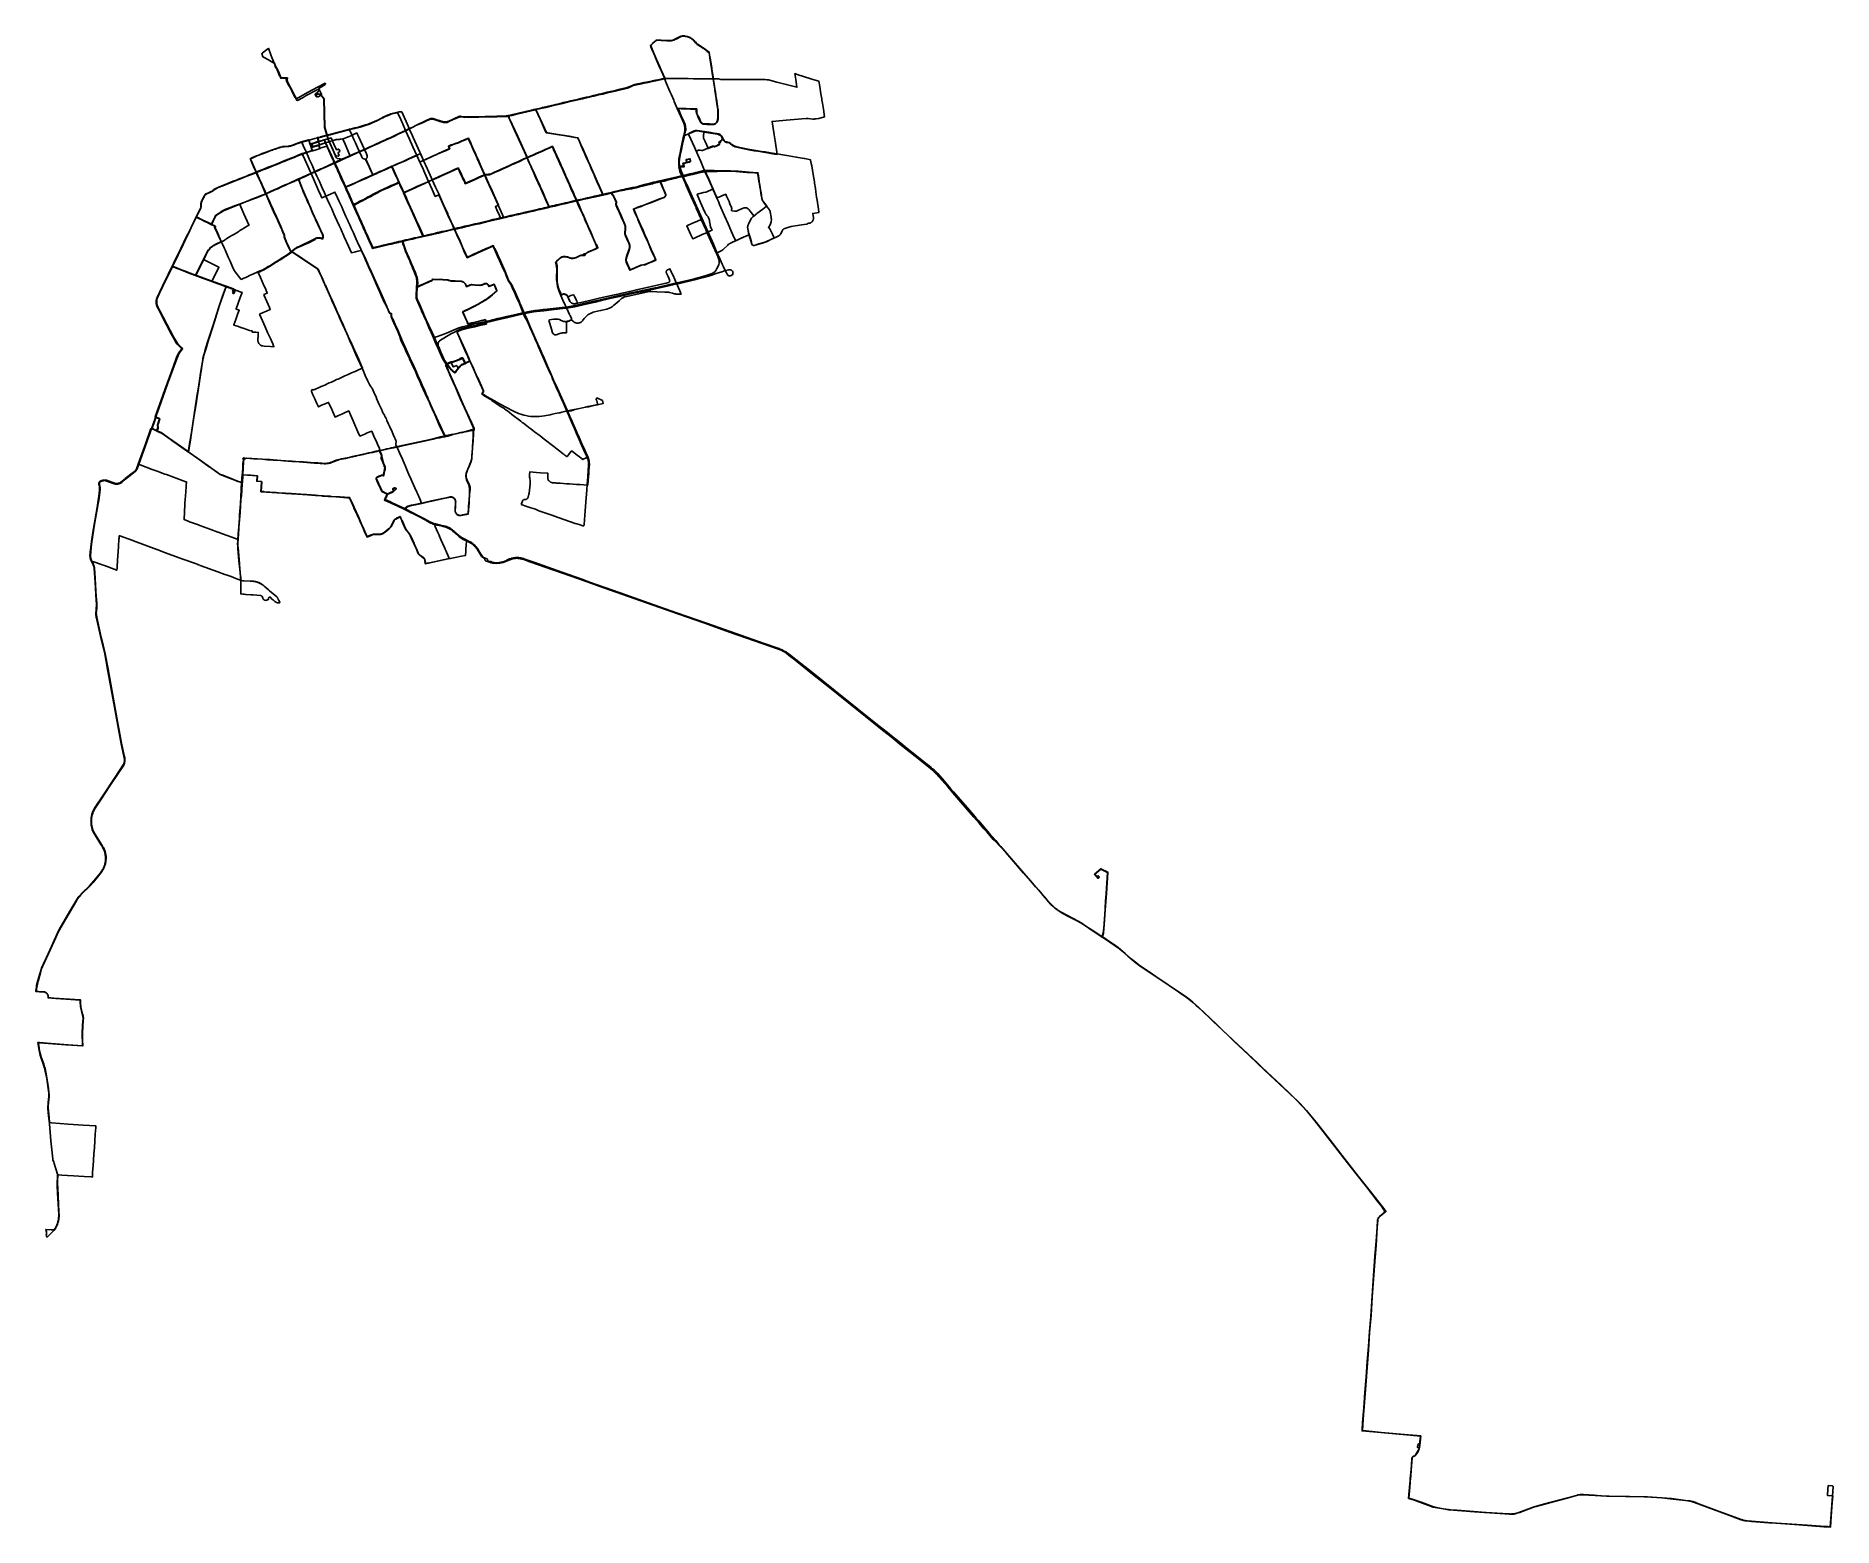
# Model space of a CAD drawing. Header units: inches. Extents: x 325170 to 367135, y 4654809 to 4689624.
import ezdxf

# ---------------------------------------------------------------- set-up
doc = ezdxf.new("R2010")
doc.units = ezdxf.units.IN
doc.header["$MEASUREMENT"] = 0
doc.layers.add('Transit_Windsor_Bus_Route', color=7, linetype='Continuous')

msp = doc.modelspace()

# ---------------------------------------------------------------- linework, layer by layer
at = {"layer": 'Transit_Windsor_Bus_Route'}
for points in [[(340396, 4686678), (340369, 4686672), (340294, 4686654), (340292, 4686653), (340290, 4686652), (340289, 4686651), (340287, 4686650), (340286, 4686648), (340285, 4686647), (340284, 4686645), (340284, 4686643), (340284, 4686641), (340284, 4686639), (340285, 4686637), (340290, 4686607), (340290, 4686604), (340289, 4686602), (340289, 4686599), (340288, 4686597), (340286, 4686595), (340284, 4686593), (340282, 4686592), (340280, 4686590), (340271, 4686588), (340201, 4686578), (340199, 4686596), (340197, 4686610), (340194, 4686631), (340193, 4686648), (340193, 4686679), (340193, 4686710), (340195, 4686735), (340199, 4686756), (340203, 4686784), (340216, 4686843), (340243, 4686969), (340271, 4687101), (340303, 4687235), (340333, 4687375), (340339, 4687411), (340342, 4687433), (340342, 4687452), (340339, 4687502), (340336, 4687521), (340328, 4687554), (340320, 4687576), (340298, 4687625), (340239, 4687758), (340180, 4687898), (340171, 4687923), (340190, 4687928), (340240, 4687926), (340320, 4687924), (340388, 4687920), (340455, 4687918), (340515, 4687917), (340562, 4687917), (340593, 4687916), (340591, 4687890), (340591, 4687861), (340591, 4687850), (340592, 4687839), (340596, 4687824), (340607, 4687799), (340629, 4687746), (340652, 4687692), (340673, 4687646), (340688, 4687613), (340693, 4687602), (340697, 4687596), (340706, 4687589), (340712, 4687584), (340719, 4687579), (340725, 4687575), (340733, 4687572), (340741, 4687568), (340749, 4687565), (340756, 4687563), (340763, 4687563), (340780, 4687561), (340799, 4687561), (340840, 4687560), (340896, 4687560), (340966, 4687559), (341002, 4687560), (341013, 4687561), (341026, 4687565), (341042, 4687574), (341055, 4687584), (341064, 4687594), (341077, 4687614), (341087, 4687637), (341092, 4687648), (341096, 4687662), (341097, 4687671), (341099, 4687710), (341099, 4687773), (341100, 4687854), (341101, 4687905), (341100, 4687913), (341096, 4687924), (341079, 4688039), (341061, 4688153), (341058, 4688175), (341037, 4688312), (341026, 4688384), (341016, 4688449), (340995, 4688584), (340990, 4688616), (340975, 4688714), (340955, 4688838), (340950, 4688871), (340936, 4688970), (340915, 4689103), (340902, 4689176), (340899, 4689200), (340894, 4689210), (340892, 4689246), (340873, 4689256), (340835, 4689281), (340799, 4689313), (340754, 4689344), (340654, 4689406), (340630, 4689421), (340613, 4689433), (340602, 4689444), (340594, 4689453), (340568, 4689483), (340552, 4689506), (340538, 4689520), (340522, 4689535), (340501, 4689551), (340479, 4689566), (340465, 4689576), (340454, 4689583), (340444, 4689589), (340432, 4689594), (340424, 4689597), (340403, 4689603), (340382, 4689608), (340334, 4689619), (340312, 4689623), (340293, 4689624), (340266, 4689623), (340251, 4689621), (340234, 4689617), (340214, 4689609), (340167, 4689585), (340090, 4689546), (340072, 4689538), (340056, 4689531), (340027, 4689521), (340019, 4689519), (340004, 4689517), (339982, 4689515), (339959, 4689515), (339897, 4689519), (339768, 4689525), (339724, 4689528), (339691, 4689529), (339679, 4689528), (339669, 4689526), (339658, 4689524), (339647, 4689519), (339637, 4689513), (339626, 4689505), (339565, 4689445), (339529, 4689405), (339518, 4689392), (339531, 4689359), (339553, 4689312), (339596, 4689212), (339637, 4689118), (339662, 4689062), (339719, 4688931), (339742, 4688877), (339776, 4688802), (339830, 4688676), (339848, 4688631), (339790, 4688621), (339741, 4688611), (339637, 4688591), (339562, 4688574), (339551, 4688572), (339459, 4688554), (339388, 4688539), (339368, 4688534), (339273, 4688515), (339217, 4688503), (339183, 4688497), (339157, 4688489), (339132, 4688482), (339100, 4688467), (338974, 4688417), (338810, 4688379), (338726, 4688359), (338636, 4688337), (338577, 4688324), (338508, 4688308), (338401, 4688284), (338317, 4688263), (338300, 4688260), (338191, 4688233), (338141, 4688221), (338109, 4688213), (338082, 4688206), (338020, 4688192), (337985, 4688183), (337926, 4688170), (337892, 4688161), (337818, 4688143), (337738, 4688126), (337662, 4688109), (337573, 4688088), (337485, 4688067), (337463, 4688062), (337353, 4688034), (337310, 4688025), (337246, 4688009), (337140, 4687984), (337077, 4687969), (336998, 4687950), (336961, 4687941), (336923, 4687933), (336843, 4687913), (336790, 4687901), (336710, 4687883), (336609, 4687860), (336513, 4687837), (336480, 4687829), (336377, 4687804), (336304, 4687789), (336279, 4687782), (336200, 4687765), (336177, 4687759), (336153, 4687755), (336142, 4687754), (336130, 4687753), (335963, 4687749), (335929, 4687749), (335786, 4687746), (335759, 4687746), (335658, 4687743), (335508, 4687739), (335449, 4687739), (335417, 4687738), (335278, 4687735), (335236, 4687735), (335201, 4687734), (335179, 4687734), (335160, 4687737), (335103, 4687746), (335080, 4687750), (335069, 4687749), (335049, 4687740), (334928, 4687686), (334895, 4687671), (334811, 4687635), (334783, 4687626), (334761, 4687622), (334745, 4687620), (334712, 4687618), (334672, 4687623), (334629, 4687635), (334591, 4687649), (334531, 4687666), (334468, 4687686), (334451, 4687691), (334439, 4687696), (334423, 4687698), (334400, 4687697), (334383, 4687693), (334367, 4687688), (334298, 4687655), (334239, 4687628), (334208, 4687611), (334119, 4687571), (334038, 4687533), (333968, 4687498), (333891, 4687462), (333799, 4687417), (333715, 4687377), (333627, 4687336), (333535, 4687293), (333438, 4687248), (333373, 4687219), (333331, 4687200), (333222, 4687151), (333088, 4687089), (333045, 4687070), (332949, 4687027), (332875, 4686992), (332837, 4686976), (332728, 4686925), (332719, 4686921), (332619, 4686877), (332547, 4686845), (332500, 4686825), (332392, 4686777), (332339, 4686754), (332328, 4686752), (332293, 4686737), (332275, 4686728), (332259, 4686721), (332243, 4686711), (332231, 4686705), (332214, 4686698), (332159, 4686672), (332142, 4686665), (332066, 4686631), (331999, 4686601), (331983, 4686594), (331898, 4686554), (331850, 4686532), (331819, 4686517), (331684, 4686456), (331593, 4686416), (331514, 4686381), (331502, 4686377), (331345, 4686306), (331300, 4686286), (331195, 4686237), (331166, 4686222), (331110, 4686197), (331059, 4686175), (330993, 4686147), (330904, 4686106), (330812, 4686064), (330732, 4686028), (330645, 4685989), (330539, 4685941), (330453, 4685906), (330377, 4685876), (330295, 4685842), (330209, 4685810), (330127, 4685778), (330024, 4685739), (329923, 4685698), (329874, 4685679), (329831, 4685664), (329731, 4685624), (329547, 4685552), (329514, 4685534), (329497, 4685518), (329446, 4685483), (329368, 4685435), (329362, 4685424), (329317, 4685329), (329270, 4685226), (329191, 4685265), (329139, 4685289), (329118, 4685299), (329049, 4685333), (328912, 4685401), (328862, 4685297), (328791, 4685153), (328716, 4684995), (328673, 4684908), (328627, 4684813), (328553, 4684663), (328507, 4684566), (328466, 4684480), (328432, 4684414), (328382, 4684311), (328348, 4684242), (328491, 4684188), (328581, 4684153), (328670, 4684116), (328766, 4684080), (328908, 4684027), (329037, 4683980), (329201, 4683921), (329547, 4683795), (329634, 4683763), (329825, 4683693), (329808, 4683644), (329789, 4683650)], [(329789, 4683650), (329762, 4683660), (329783, 4683716), (329617, 4683777), (328943, 4684021), (328901, 4684037), (328759, 4684089), (328675, 4684122), (328584, 4684157), (328546, 4684172), (328493, 4684194), (328360, 4684245), (328403, 4684335), (328441, 4684413), (328491, 4684514), (328559, 4684656), (328658, 4684858), (328679, 4684902), (328741, 4685030), (328796, 4685151), (328822, 4685206), (328904, 4685370), (328915, 4685391), (328972, 4685366), (329044, 4685328), (329118, 4685292), (329143, 4685281), (329272, 4685216), (329309, 4685297), (329328, 4685337), (329369, 4685422), (329379, 4685433), (329449, 4685476), (329470, 4685491), (329519, 4685519), (329533, 4685534), (329552, 4685543), (329670, 4685590), (329734, 4685616), (329835, 4685655), (329891, 4685677), (329927, 4685692), (330027, 4685732), (330113, 4685765), (330132, 4685773), (330212, 4685805), (330298, 4685838), (330340, 4685855), (330379, 4685871), (330456, 4685900), (330543, 4685934), (330648, 4685981), (330735, 4686020), (330771, 4686036), (330817, 4686057), (330906, 4686098), (330994, 4686137), (331061, 4686168), (331113, 4686191), (331197, 4686228), (331224, 4686241), (331306, 4686272), (331326, 4686282), (331348, 4686293), (331367, 4686302), (331451, 4686343), (331507, 4686368), (331598, 4686410), (331687, 4686449), (331823, 4686511), (331901, 4686545), (331986, 4686583), (332070, 4686621), (332146, 4686656), (332300, 4686724), (332396, 4686767), (332503, 4686817), (332621, 4686869), (332729, 4686917), (332840, 4686968), (332953, 4687018), (333090, 4687082), (333182, 4687124), (333223, 4687143), (333334, 4687193), (333404, 4687224), (333440, 4687241), (333540, 4687284), (333631, 4687327), (333718, 4687370), (333805, 4687412), (333891, 4687456), (333971, 4687496), (334041, 4687530), (334121, 4687567), (334210, 4687607), (334276, 4687638), (334302, 4687648), (334365, 4687674), (334373, 4687677), (334382, 4687679), (334405, 4687682), (334422, 4687683), (334431, 4687681), (334446, 4687679), (334517, 4687656), (334537, 4687649), (334566, 4687640), (334583, 4687634), (334595, 4687630), (334605, 4687628), (334616, 4687623), (334628, 4687620), (334668, 4687608), (334690, 4687604), (334719, 4687601), (334745, 4687603), (334769, 4687607), (334792, 4687614), (334815, 4687623), (334898, 4687662), (334987, 4687701), (335050, 4687728), (335074, 4687739), (335087, 4687739), (335103, 4687736), (335157, 4687728), (335179, 4687724), (335190, 4687723), (335204, 4687724), (335424, 4687728), (335512, 4687729), (335664, 4687732), (335764, 4687733), (335897, 4687736), (335933, 4687736), (336134, 4687740), (336145, 4687740), (336155, 4687741), (336165, 4687742), (336206, 4687750), (336222, 4687755), (336231, 4687757), (336285, 4687770), (336370, 4687791), (336382, 4687794), (336483, 4687818), (336517, 4687825), (336598, 4687844), (336794, 4687892), (336846, 4687904), (336926, 4687923), (337002, 4687940), (337039, 4687948), (337080, 4687957), (337250, 4687997), (337363, 4688023), (337469, 4688049), (337580, 4688076), (337677, 4688099), (337750, 4688116), (337822, 4688134), (337896, 4688151), (337931, 4688159), (337987, 4688172), (338026, 4688182), (338086, 4688195), (338115, 4688201), (338198, 4688220), (338309, 4688247), (338405, 4688268), (338512, 4688294), (338626, 4688320), (338730, 4688344), (338819, 4688366), (338893, 4688383), (338980, 4688403), (339021, 4688421), (339103, 4688457), (339137, 4688471), (339161, 4688478), (339193, 4688482), (339283, 4688501), (339375, 4688520), (339467, 4688539), (339558, 4688558), (339644, 4688576), (339740, 4688597), (339774, 4688610), (339860, 4688627), (339817, 4688722), (339747, 4688881), (339737, 4688904), (339664, 4689074), (339640, 4689129), (339592, 4689238), (339525, 4689393), (339535, 4689405), (339570, 4689443), (339597, 4689470), (339623, 4689495), (339638, 4689507), (339646, 4689512), (339655, 4689516), (339664, 4689520), (339674, 4689522), (339685, 4689523), (339695, 4689524), (339719, 4689522), (339768, 4689519), (339906, 4689513), (339952, 4689511), (339968, 4689510), (339978, 4689510), (339988, 4689510), (340004, 4689512), (340022, 4689514), (340041, 4689519), (340051, 4689523), (340066, 4689527), (340078, 4689534), (340088, 4689538), (340133, 4689560), (340209, 4689599), (340236, 4689611), (340251, 4689615), (340262, 4689617), (340269, 4689618), (340293, 4689618), (340311, 4689617), (340339, 4689612), (340405, 4689597), (340431, 4689588), (340445, 4689581), (340463, 4689570), (340493, 4689548), (340522, 4689527), (340537, 4689510), (340543, 4689504), (340567, 4689474), (340576, 4689462), (340587, 4689449), (340595, 4689441), (340609, 4689428), (340626, 4689417), (340675, 4689386), (340703, 4689368), (340734, 4689348), (340745, 4689342), (340765, 4689330), (340774, 4689324), (340806, 4689302), (340821, 4689288), (340833, 4689276), (340843, 4689264), (340857, 4689253), (340871, 4689244), (340884, 4689238), (340888, 4689235), (340896, 4689175), (340916, 4689058), (340944, 4688882), (340945, 4688870), (340970, 4688707), (340983, 4688616), (340998, 4688527), (341020, 4688385), (341025, 4688349), (341052, 4688173), (341056, 4688152), (341079, 4687994), (341092, 4687914), (341091, 4687817), (341090, 4687710), (341089, 4687676), (341089, 4687666), (341086, 4687656), (341080, 4687641), (341069, 4687621), (341060, 4687604), (341055, 4687597), (341046, 4687589), (341035, 4687580), (341024, 4687573), (341013, 4687571), (340998, 4687568), (340895, 4687570), (340841, 4687570), (340781, 4687571), (340764, 4687572), (340751, 4687573), (340742, 4687576), (340733, 4687580), (340724, 4687585), (340713, 4687594), (340706, 4687601), (340698, 4687613), (340681, 4687650), (340672, 4687671), (340662, 4687698), (340637, 4687752), (340614, 4687800), (340601, 4687832), (340600, 4687860), (340602, 4687922), (340510, 4687922), (340454, 4687923), (340351, 4687928), (340319, 4687930), (340257, 4687932), (340240, 4687932), (340215, 4687931), (340174, 4687932), (340147, 4687931), (340191, 4687828), (340273, 4687645), (340296, 4687593), (340308, 4687562), (340312, 4687546), (340315, 4687535), (340319, 4687520), (340321, 4687510), (340324, 4687472), (340325, 4687464), (340325, 4687445), (340322, 4687411), (340296, 4687284), (340257, 4687105), (340221, 4686926), (340192, 4686796), (340186, 4686753), (340183, 4686697), (340183, 4686656), (340185, 4686615), (340194, 4686563), (340215, 4686567), (340230, 4686570), (340245, 4686572), (340253, 4686573), (340304, 4686571), (340295, 4686615), (340292, 4686628), (340292, 4686632), (340293, 4686637), (340295, 4686640), (340297, 4686644), (340300, 4686647), (340303, 4686650), (340306, 4686652), (340310, 4686653), (340370, 4686666), (340369, 4686672), (340357, 4686726), (340357, 4686727), (340357, 4686728), (340357, 4686730), (340358, 4686731), (340359, 4686732), (340359, 4686732), (340360, 4686733), (340361, 4686734), (340363, 4686734), (340364, 4686734), (340439, 4686752), (340450, 4686709), (340451, 4686706), (340451, 4686703), (340450, 4686700), (340449, 4686697), (340447, 4686694), (340445, 4686692), (340443, 4686690), (340440, 4686689), (340437, 4686688), (340422, 4686683), (340396, 4686678)], [(330873, 4688692), (330846, 4688754), (330813, 4688837), (330790, 4688877), (330771, 4688913), (330760, 4688941), (330746, 4688979), (330705, 4689004), (330600, 4689064), (330483, 4689132), (330469, 4689140), (330443, 4689212), (330458, 4689226), (330473, 4689237), (330523, 4689280), (330582, 4689326), (330597, 4689338), (330656, 4689186), (330680, 4689124), (330739, 4688976), (330760, 4688910), (330786, 4688866), (330801, 4688836), (330824, 4688777), (330851, 4688710), (330861, 4688695), (330871, 4688679), (330886, 4688635), (331008, 4688635), (331012, 4688601), (331021, 4688572), (331055, 4688503), (331113, 4688405), (331141, 4688356), (331157, 4688323), (331194, 4688240), (331223, 4688189), (331236, 4688173), (331250, 4688149), (331265, 4688124), (331274, 4688118), (331408, 4688189), (331484, 4688230), (331561, 4688274), (331644, 4688320), (331676, 4688333), (331766, 4688381), (331773, 4688364), (331776, 4688355), (331777, 4688347), (331773, 4688338), (331753, 4688320), (331745, 4688312), (331736, 4688287), (331738, 4688262), (331739, 4688258), (331728, 4688241), (331720, 4688238), (331712, 4688238), (331704, 4688241), (331699, 4688249), (331697, 4688254), (331695, 4688259), (331692, 4688266), (331696, 4688274), (331709, 4688284), (331718, 4688286), (331746, 4688275), (331801, 4688258), (331830, 4688239), (331895, 4688159), (331910, 4687488), (331998, 4687192), (332115, 4686931), (332134, 4686892), (332156, 4686842), (332168, 4686813), (332184, 4686789), (332202, 4686770), (332206, 4686762), (332275, 4686758), (332279, 4686758), (332298, 4686729), (332506, 4686820), (332413, 4687041), (332368, 4687152), (332355, 4687173), (332334, 4687222), (332262, 4687210), (332183, 4687203), (332108, 4687180), (332099, 4687178), (332033, 4687157), (331935, 4687126), (331860, 4687103), (331796, 4687085), (331763, 4687075), (331677, 4687048), (331632, 4687034), (331617, 4687086)], [(331617, 4687086), (331612, 4687110), (331646, 4687120), (331775, 4687160), (331905, 4687199), (332062, 4687243), (332127, 4687098), (332188, 4686966), (332232, 4686978), (332240, 4686978), (332248, 4686976), (332252, 4686969), (332268, 4686933), (332264, 4686928), (332236, 4686909), (332226, 4686890), (332249, 4686829), (332239, 4686817), (332186, 4686822), (332170, 4686828), (332152, 4686862), (332133, 4686902), (332002, 4687199), (331916, 4687491), (331897, 4688159), (331828, 4688242), (331803, 4688261), (331778, 4688267), (331747, 4688278), (331714, 4688283), (331705, 4688276), (331696, 4688271), (331690, 4688262), (331690, 4688253), (331696, 4688239), (331708, 4688219), (331714, 4688211), (331723, 4688205), (331736, 4688203), (331747, 4688203), (331756, 4688205), (331775, 4688214), (331837, 4688249), (331842, 4688256), (331839, 4688266), (331789, 4688360), (331781, 4688408), (331890, 4688467), (331898, 4688478), (331932, 4688499), (331929, 4688507), (331921, 4688521), (331615, 4688356), (331455, 4688271), (331344, 4688208), (331254, 4688159), (331217, 4688228), (331169, 4688313), (331159, 4688335), (331153, 4688350), (331143, 4688365), (331112, 4688424), (331042, 4688560), (331038, 4688586), (331041, 4688645), (330907, 4688643), (330894, 4688642), (330886, 4688654), (330873, 4688692)], [(340370, 4686672), (340370, 4686672), (340298, 4686655), (340295, 4686655), (340293, 4686654), (340290, 4686653), (340288, 4686651), (340286, 4686649), (340285, 4686647), (340284, 4686644), (340283, 4686641), (340283, 4686639), (340283, 4686636), (340289, 4686606), (340289, 4686603), (340289, 4686600), (340288, 4686598), (340286, 4686595), (340284, 4686593), (340282, 4686591), (340280, 4686590), (340277, 4686589), (340274, 4686589), (340201, 4686578), (340193, 4686637), (340193, 4686678), (340193, 4686715), (340196, 4686746), (340201, 4686779), (340206, 4686806), (340224, 4686888), (340270, 4687096), (340301, 4687223), (340318, 4687296), (340417, 4687339), (340433, 4687346), (340541, 4687396), (340551, 4687399), (340560, 4687402), (340570, 4687404), (340580, 4687405), (340590, 4687406), (340600, 4687406), (340610, 4687405), (340780, 4687379), (340923, 4687356), (341085, 4687330), (341108, 4687324), (341125, 4687317), (341140, 4687309), (341155, 4687299), (341166, 4687289), (341179, 4687274), (341190, 4687255), (341215, 4687203), (341223, 4687187), (341228, 4687180), (341233, 4687173), (341239, 4687167), (341245, 4687161), (341252, 4687156), (341260, 4687152), (341267, 4687148), (341275, 4687145), (341283, 4687142), (341291, 4687140), (341300, 4687139), (341348, 4687129), (341355, 4687127), (341363, 4687124), (341370, 4687120), (341377, 4687116), (341383, 4687111), (341437, 4687066), (341448, 4687059), (341460, 4687053), (341472, 4687047), (341484, 4687042), (341496, 4687038), (341509, 4687034), (341602, 4687009), (341854, 4686958), (341942, 4686944), (342029, 4686930), (342114, 4686916), (342203, 4686902), (342290, 4686888), (342373, 4686874), (342479, 4686857), (342431, 4687172), (342408, 4687314), (342399, 4687370), (342375, 4687521), (342359, 4687627), (342444, 4687636), (342526, 4687642), (342610, 4687650), (342689, 4687656), (342875, 4687671), (342970, 4687680), (343058, 4687687), (343152, 4687694), (343184, 4687697), (343200, 4687697), (343313, 4687684), (343335, 4687683), (343348, 4687683), (343359, 4687685), (343390, 4687690), (343441, 4687698), (343450, 4687700), (343587, 4687739), (343577, 4687788), (343566, 4687860), (343557, 4687916), (343536, 4688052), (343524, 4688125), (343519, 4688156), (343501, 4688273), (343492, 4688328), (343474, 4688441), (343455, 4688567), (343290, 4688618), (343241, 4688632), (342968, 4688716), (342892, 4688745), (342904, 4688656), (342913, 4688604), (342941, 4688428), (342845, 4688451), (342692, 4688491), (342563, 4688524), (342470, 4688548), (342279, 4688597), (342238, 4688603), (342195, 4688606), (342092, 4688608), (341964, 4688608), (341778, 4688610), (341743, 4688606), (341727, 4688604), (341521, 4688606), (341449, 4688608), (341399, 4688608), (341280, 4688609), (341181, 4688610), (341166, 4688611), (341108, 4688619), (341058, 4688620), (340986, 4688620), (340904, 4688621), (340822, 4688622), (340740, 4688623), (340708, 4688622), (340619, 4688624), (340527, 4688625), (340397, 4688627), (340152, 4688629), (339948, 4688633), (339931, 4688632), (339915, 4688629), (339848, 4688627), (339889, 4688530), (339974, 4688328), (340008, 4688250), (340064, 4688122), (340076, 4688092), (340147, 4687931), (340236, 4687727), (340298, 4687586), (340306, 4687567), (340310, 4687556), (340314, 4687538), (340317, 4687520), (340320, 4687502), (340322, 4687485), (340323, 4687469), (340324, 4687453), (340323, 4687437), (340322, 4687421), (340321, 4687405), (340305, 4687332), (340298, 4687302), (340287, 4687246), (340264, 4687135), (340221, 4686940), (340211, 4686886), (340197, 4686818), (340190, 4686770), (340184, 4686724), (340183, 4686678), (340184, 4686639), (340188, 4686599), (340194, 4686562), (340239, 4686573), (340304, 4686572), (340292, 4686632), (340292, 4686636), (340293, 4686639), (340295, 4686643), (340297, 4686646), (340300, 4686649), (340303, 4686651), (340307, 4686653), (340311, 4686654), (340372, 4686667), (340370, 4686672)], [(336502, 4678685), (336528, 4678765), (336531, 4678770), (336535, 4678775), (336538, 4678780), (336543, 4678785), (336548, 4678788), (336553, 4678792), (336558, 4678795), (336564, 4678797), (336586, 4678798), (336594, 4678799), (336601, 4678800), (336609, 4678802), (336616, 4678804), (336623, 4678807), (336629, 4678811), (336635, 4678814), (336640, 4678818), (336645, 4678822), (336650, 4678827), (336654, 4678832), (336657, 4678838), (336660, 4678843), (336663, 4678854), (336681, 4678929), (336686, 4678952), (336696, 4679020), (336702, 4679092), (336708, 4679160), (336709, 4679198), (336709, 4679217), (336707, 4679237), (336702, 4679296), (336699, 4679325), (336698, 4679344), (336698, 4679362), (336699, 4679375), (336703, 4679445), (336862, 4679434), (336955, 4679427), (337127, 4679414), (337123, 4679348), (337120, 4679324), (337120, 4679314), (337121, 4679304), (337122, 4679294), (337124, 4679284), (337127, 4679275), (337131, 4679266), (337135, 4679257), (337140, 4679248), (337146, 4679240), (337152, 4679233), (337159, 4679226), (337167, 4679219), (337175, 4679213), (337183, 4679208), (337192, 4679203), (337201, 4679199), (337210, 4679196), (337220, 4679194), (337230, 4679192), (337239, 4679191), (337249, 4679191), (337305, 4679187), (337328, 4679185), (337410, 4679180), (337486, 4679174), (337561, 4679169), (337639, 4679164), (337718, 4679158), (337793, 4679153), (337870, 4679148), (338049, 4679136), (338057, 4679135), (338064, 4679254), (338077, 4679414), (338082, 4679464), (338090, 4679573), (338093, 4679605), (338093, 4679620), (338093, 4679634), (338092, 4679649), (338091, 4679657), (338089, 4679677), (338087, 4679692), (338085, 4679706), (338079, 4679732), (338075, 4679747), (338070, 4679762), (338056, 4679797), (338011, 4679897), (337985, 4679951), (337918, 4680104), (337823, 4680321), (337812, 4680347), (337729, 4680532), (337666, 4680673), (337637, 4680740), (337580, 4680873), (337541, 4680954), (337448, 4681168), (337379, 4681319), (337354, 4681375), (337346, 4681394), (337259, 4681589), (337244, 4681625), (337168, 4681797), (337140, 4681860), (337075, 4682010), (337034, 4682103), (336983, 4682217), (336930, 4682348), (336893, 4682429), (336820, 4682587), (336796, 4682641), (336714, 4682829), (336625, 4683040), (336596, 4683108), (336555, 4683194), (336533, 4683245), (336509, 4683300), (336497, 4683324), (336479, 4683373), (336473, 4683388), (336456, 4683433), (336446, 4683453), (336422, 4683501), (336368, 4683627), (336299, 4683777), (336290, 4683794), (336275, 4683821), (336261, 4683842), (336242, 4683870), (336224, 4683897), (336201, 4683942), (336192, 4683964), (336184, 4683985), (336110, 4684161), (336072, 4684248), (336016, 4684374), (335965, 4684487), (335922, 4684584), (335888, 4684659), (335873, 4684674), (335848, 4684731), (335766, 4684695), (335686, 4684658), (335466, 4684559), (335389, 4684526), (335318, 4684493), (335238, 4684458), (335169, 4684616), (335134, 4684693), (335073, 4684829), (335021, 4684946), (334978, 4685042), (334945, 4685117), (334883, 4685253), (334870, 4685282), (334798, 4685440), (334786, 4685468), (334690, 4685682), (334594, 4685896), (334583, 4685921), (334501, 4686095), (334425, 4686266), (334409, 4686301), (334316, 4686510), (334304, 4686533), (334222, 4686717), (334151, 4686876), (334133, 4686914), (334060, 4687078), (333982, 4687253), (333965, 4687291), (333889, 4687457), (333868, 4687504), (333814, 4687626), (333775, 4687712), (333711, 4687854), (333648, 4687849), (333631, 4687847), (333617, 4687844), (333557, 4687829), (333516, 4687819), (333461, 4687803), (333428, 4687792), (333396, 4687781), (333334, 4687753), (333311, 4687743), (333207, 4687689), (333168, 4687669), (333127, 4687650), (333018, 4687602), (332981, 4687585), (332958, 4687576), (332929, 4687566), (332875, 4687548), (332791, 4687522), (332752, 4687510), (332740, 4687506), (332701, 4687496), (332615, 4687476), (332541, 4687458), (332492, 4687446), (332414, 4687425), (332266, 4687388), (332234, 4687380), (332085, 4687338), (332055, 4687331), (331991, 4687315), (331912, 4687293), (331871, 4687283), (331846, 4687277), (331831, 4687270), (331819, 4687267), (331807, 4687265), (331797, 4687263), (331743, 4687255), (331745, 4687248), (331771, 4687159), (331794, 4687082), (331764, 4687074), (331675, 4687047), (331598, 4687024), (331593, 4687042), (331582, 4687077)], [(331603, 4687064), (331594, 4687101), (331745, 4687146), (331778, 4687156), (331814, 4687167), (331905, 4687195), (331931, 4687126), (331932, 4687122), (331946, 4687092), (331953, 4687081), (331966, 4687050), (331994, 4686985), (332024, 4686918), (332045, 4686871), (332050, 4686860), (332090, 4686772), (332102, 4686745), (332111, 4686722), (332118, 4686710), (332120, 4686702), (332126, 4686685), (332138, 4686657), (332163, 4686595), (332175, 4686571), (332180, 4686567), (332184, 4686559), (332202, 4686517), (332225, 4686464), (332257, 4686396), (332266, 4686373), (332285, 4686331), (332348, 4686191), (332395, 4686087), (332454, 4685950), (332489, 4685872), (332513, 4685819), (332536, 4685767), (332555, 4685741), (332560, 4685730), (332587, 4685668), (332608, 4685676), (332655, 4685701), (332672, 4685710), (332741, 4685748), (332808, 4685784), (332832, 4685796), (332936, 4685851), (332990, 4685879), (333050, 4685912), (333146, 4685963), (333210, 4685997), (333310, 4686043), (333393, 4686080), (333473, 4686116), (333555, 4686152), (333648, 4686193), (333683, 4686115), (333707, 4686068), (333728, 4686023), (333759, 4685960), (333782, 4685970), (333830, 4685991), (333869, 4686009), (333971, 4686054), (334007, 4686071), (334069, 4686100), (334101, 4686118), (334162, 4686142), (334187, 4686155), (334249, 4686182), (334286, 4686200), (334338, 4686221), (334363, 4686234), (334428, 4686263), (334506, 4686299), (334577, 4686329), (334657, 4686365), (334835, 4686446), (334938, 4686491), (335009, 4686522), (335020, 4686523), (335027, 4686522), (335034, 4686518), (335040, 4686512), (335047, 4686502), (335071, 4686437), (335127, 4686312), (335150, 4686273), (335163, 4686249), (335176, 4686219), (335189, 4686188), (335196, 4686175), (335300, 4686220), (335423, 4686273), (335476, 4686296), (335505, 4686309), (335584, 4686345), (335652, 4686375), (335663, 4686379), (335734, 4686383), (335767, 4686384), (335776, 4686387), (335818, 4686406), (335897, 4686441), (335997, 4686485), (336076, 4686521), (336168, 4686562), (336294, 4686619), (336338, 4686639), (336367, 4686651), (336443, 4686687), (336508, 4686716), (336535, 4686728), (336632, 4686775), (336637, 4686778), (336639, 4686784), (336638, 4686790), (336522, 4687047), (336419, 4687275), (336232, 4687692), (336222, 4687718), (336214, 4687739), (336214, 4687743), (336215, 4687749), (336219, 4687754), (336226, 4687756), (336838, 4687902), (336842, 4687901), (336853, 4687878), (336890, 4687795), (336950, 4687665), (337046, 4687451), (337085, 4687363), (337191, 4687347), (337332, 4687323), (337500, 4687296), (337757, 4687254), (337819, 4687243), (337824, 4687241), (337827, 4687236), (337859, 4687160), (337918, 4687023), (337933, 4686991), (337978, 4686891), (338036, 4686758), (338063, 4686696), (338094, 4686627), (338153, 4686494), (338195, 4686401), (338212, 4686361), (338270, 4686229), (338315, 4686126), (338330, 4686096), (338386, 4685966), (338404, 4685910), (338476, 4685925), (338594, 4685952), (338608, 4685956), (338627, 4685914), (338642, 4685898), (338650, 4685890), (338654, 4685884), (338660, 4685874), (338665, 4685862), (338687, 4685812), (338710, 4685758), (338716, 4685744), (338716, 4685740), (338716, 4685730), (338715, 4685722), (338712, 4685714), (338710, 4685704), (338708, 4685696), (338709, 4685688), (338712, 4685679), (338717, 4685668), (338736, 4685625), (338795, 4685491), (338818, 4685438), (338854, 4685358), (338896, 4685265), (338912, 4685228), (338921, 4685207), (338924, 4685199), (338926, 4685191), (338929, 4685182), (338931, 4685174), (338932, 4685163), (338933, 4685153), (338933, 4685145), (338933, 4685135), (338931, 4685114), (338930, 4685102), (338922, 4685031), (338921, 4685025), (338922, 4685003), (338923, 4684995), (338924, 4684989), (338927, 4684979), (338932, 4684968), (338937, 4684957), (338993, 4684832), (338999, 4684819), (339015, 4684782), (339023, 4684761), (339025, 4684751), (339027, 4684742), (339030, 4684724), (339031, 4684713), (339031, 4684702), (339031, 4684695), (339030, 4684685), (339029, 4684676), (339028, 4684668), (339007, 4684605), (338964, 4684472), (338953, 4684438), (338951, 4684429), (338948, 4684420), (338947, 4684411), (338946, 4684404), (338946, 4684396), (338946, 4684389), (338946, 4684381), (338947, 4684374), (338949, 4684365), (338950, 4684359), (338953, 4684351), (338956, 4684344), (339017, 4684206), (339040, 4684154), (339129, 4684193), (339214, 4684232), (339295, 4684266), (339310, 4684270), (339395, 4684283), (339415, 4684290), (339474, 4684315), (339560, 4684353), (339647, 4684391), (339639, 4684412), (339582, 4684542), (339539, 4684637), (339523, 4684675), (339466, 4684805), (339433, 4684884), (339407, 4684944), (339348, 4685080), (339288, 4685214), (339228, 4685352), (339220, 4685370), (339168, 4685487), (339129, 4685576), (339220, 4685616), (339233, 4685622), (339268, 4685634), (339278, 4685637), (339300, 4685641), (339316, 4685647), (339331, 4685654), (339401, 4685685), (339543, 4685739), (339582, 4685753), (339712, 4685803), (339758, 4685820), (339815, 4685842), (339834, 4685850), (339845, 4685855), (339852, 4685860), (339860, 4685866), (339867, 4685874), (339872, 4685881), (339875, 4685888), (339877, 4685897), (339878, 4685904), (339878, 4685913), (339878, 4685915), (339877, 4685925), (339874, 4685935), (339853, 4685985), (339825, 4686048), (339766, 4686184), (339753, 4686218), (339839, 4686237), (339909, 4686253), (340014, 4686279), (340037, 4686284), (340074, 4686296), (340114, 4686306), (340133, 4686313), (340151, 4686321), (340250, 4686343), (340273, 4686348)], [(340370, 4686672), (340283, 4686651), (340291, 4686603), (340289, 4686599), (340286, 4686595), (340283, 4686592), (340279, 4686589), (340275, 4686587), (340271, 4686586), (340266, 4686585), (340182, 4686567), (340187, 4686543), (340209, 4686460), (340244, 4686375), (340248, 4686366), (340246, 4686360), (340240, 4686355), (340133, 4686329), (340086, 4686317), (340009, 4686301), (339852, 4686264), (339822, 4686252), (339803, 4686245), (339737, 4686230), (339767, 4686160), (339848, 4685981), (339862, 4685949), (339867, 4685936), (339871, 4685927), (339872, 4685919), (339873, 4685908), (339872, 4685899), (339869, 4685889), (339864, 4685879), (339856, 4685870), (339848, 4685863), (339841, 4685859), (339830, 4685854), (339714, 4685810), (339541, 4685744), (339484, 4685723), (339326, 4685660), (339310, 4685653), (339283, 4685647), (339268, 4685643), (339250, 4685635), (339224, 4685625), (339123, 4685580), (339149, 4685517), (339216, 4685367), (339228, 4685336), (339305, 4685160), (339384, 4684982), (339429, 4684881), (339463, 4684800), (339539, 4684624), (339620, 4684443), (339640, 4684395), (339557, 4684360), (339470, 4684321), (339411, 4684295), (339395, 4684290), (339376, 4684287), (339308, 4684276), (339294, 4684273), (339222, 4684243), (339044, 4684163), (338991, 4684280), (338957, 4684356), (338954, 4684365), (338953, 4684379), (338952, 4684392), (338951, 4684403), (338953, 4684412), (338969, 4684466), (339027, 4684646), (339035, 4684674), (339038, 4684690), (339037, 4684705), (339035, 4684739), (339032, 4684753), (339027, 4684768), (339022, 4684782), (339001, 4684831), (338943, 4684963), (338931, 4684993), (338928, 4685008), (338928, 4685028), (338937, 4685113), (338940, 4685145), (338938, 4685176), (338934, 4685191), (338930, 4685204), (338924, 4685218), (338904, 4685264), (338859, 4685366), (338826, 4685444), (338778, 4685549), (338717, 4685685), (338715, 4685695), (338716, 4685704), (338723, 4685719), (338724, 4685726), (338724, 4685740), (338723, 4685751), (338719, 4685763), (338668, 4685879), (338661, 4685891), (338652, 4685901), (338639, 4685911), (338630, 4685924), (338612, 4685972), (338492, 4685943), (338405, 4685925), (338391, 4685967), (338386, 4685981), (338355, 4686053), (338322, 4686127), (338277, 4686226), (338199, 4686404), (338119, 4686587), (338068, 4686697), (338038, 4686766), (337973, 4686916), (337940, 4686994), (337912, 4687054), (337849, 4687198), (337835, 4687231), (337830, 4687243), (337828, 4687245), (337809, 4687249), (337672, 4687273), (337517, 4687297), (337314, 4687330), (337126, 4687360), (337096, 4687364), (337093, 4687365), (337089, 4687367), (336852, 4687893), (336847, 4687903), (336842, 4687909), (336839, 4687910), (336822, 4687906), (336795, 4687903), (336771, 4687898), (336690, 4687879), (336543, 4687845), (336308, 4687790), (336250, 4687774), (336224, 4687764), (336204, 4687759), (336202, 4687752), (336208, 4687735), (336244, 4687653), (336285, 4687563), (336346, 4687424), (336576, 4686917), (336632, 4686790), (336633, 4686786), (336631, 4686782), (336630, 4686780), (336625, 4686778), (336566, 4686752), (336533, 4686736), (336437, 4686694), (336401, 4686677), (336363, 4686660), (336290, 4686627), (336229, 4686600), (336090, 4686537), (335914, 4686457), (335895, 4686450), (335816, 4686414), (335781, 4686399), (335772, 4686397), (335734, 4686394), (335660, 4686391), (335648, 4686385), (335579, 4686355), (335500, 4686319), (335420, 4686283), (335255, 4686210), (335224, 4686196), (335213, 4686194), (335202, 4686196), (335191, 4686204), (335158, 4686277), (335133, 4686323), (335098, 4686411), (335070, 4686471), (335059, 4686488), (335045, 4686517), (335034, 4686542), (335022, 4686538), (334963, 4686513), (334930, 4686498), (334833, 4686453), (334794, 4686436), (334653, 4686372), (334572, 4686335), (334504, 4686303), (334423, 4686267), (334338, 4686228), (334311, 4686213), (334248, 4686187), (334159, 4686148), (334067, 4686105), (334002, 4686076), (333968, 4686061), (333866, 4686015), (333761, 4685969), (333746, 4685997), (333711, 4686075), (333674, 4686158), (333665, 4686169), (333645, 4686210), (333547, 4686166), (333467, 4686130), (333385, 4686094), (333303, 4686057), (333203, 4686010), (333130, 4685972), (333123, 4685968), (333042, 4685926), (332952, 4685876), (332930, 4685866), (332825, 4685809), (332737, 4685763), (332668, 4685725), (332589, 4685685), (332550, 4685772), (332490, 4685905), (332429, 4686042), (332404, 4686093), (332367, 4686177), (332308, 4686308), (332267, 4686399), (332239, 4686445), (332208, 4686525), (332194, 4686554), (332182, 4686583), (332177, 4686593), (332148, 4686663), (332122, 4686719), (332110, 4686748), (332097, 4686777), (332063, 4686855), (332032, 4686919), (332015, 4686954), (332009, 4686963), (331997, 4686991), (331972, 4687052), (331957, 4687087), (331949, 4687098), (331943, 4687110), (331935, 4687127), (331931, 4687126), (331860, 4687103), (331800, 4687086), (331767, 4687076), (331612, 4687031), (331603, 4687064)], [(331582, 4687077), (331579, 4687087), (331575, 4687099), (331548, 4687192), (331679, 4687233), (331745, 4687248), (331747, 4687248), (331807, 4687257), (331827, 4687262), (331876, 4687273), (331946, 4687292), (332038, 4687316), (332121, 4687338), (332191, 4687358), (332266, 4687379), (332296, 4687385), (332446, 4687422), (332499, 4687437), (332618, 4687466), (332740, 4687498), (332878, 4687540), (332936, 4687559), (332959, 4687568), (332978, 4687575), (333023, 4687594), (333130, 4687642), (333176, 4687663), (333235, 4687693), (333276, 4687715), (333297, 4687727), (333336, 4687745), (333373, 4687761), (333431, 4687784), (333460, 4687794), (333521, 4687812), (333563, 4687822), (333598, 4687831), (333616, 4687834), (333688, 4687671), (333713, 4687616), (333728, 4687586), (333803, 4687416), (333895, 4687214), (333973, 4687037), (334063, 4686834), (334134, 4686678), (334156, 4686628), (334219, 4686495), (334228, 4686471), (334253, 4686417), (334336, 4686226), (334423, 4686035), (334493, 4685879), (334580, 4685917), (334620, 4685825), (334713, 4685616), (334792, 4685438), (334864, 4685279), (334886, 4685228), (334938, 4685115), (334981, 4685021), (335015, 4684942), (335073, 4684814), (335128, 4684690), (335165, 4684608), (335238, 4684444), (335256, 4684452), (335321, 4684482), (335395, 4684514), (335471, 4684549), (335687, 4684646), (335770, 4684683), (335845, 4684716), (335900, 4684588), (335949, 4684480), (335995, 4684378), (336057, 4684240), (336091, 4684171), (336112, 4684128), (336117, 4684115), (336124, 4684098), (336141, 4684053), (336174, 4683966), (336188, 4683935), (336207, 4683901), (336233, 4683861), (336259, 4683822), (336268, 4683806), (336275, 4683793), (336294, 4683754), (336353, 4683620), (336386, 4683543), (336439, 4683426), (336460, 4683378), (336477, 4683336), (336528, 4683189), (336558, 4683124), (336570, 4683095), (336596, 4683046), (336616, 4683015), (336625, 4682998), (336634, 4682981), (336641, 4682965), (336662, 4682918), (336705, 4682823), (336755, 4682711), (336811, 4682584), (336846, 4682502), (336880, 4682425), (336914, 4682341), (336936, 4682292), (336954, 4682258), (336963, 4682239), (337025, 4682097), (337119, 4681883), (337132, 4681855), (337213, 4681670), (337235, 4681622), (337306, 4681459), (337337, 4681388), (337371, 4681314), (337396, 4681255), (337435, 4681167), (337486, 4681052), (337521, 4680971), (337527, 4680954), (337564, 4680862), (337576, 4680839), (337581, 4680828), (337611, 4680762), (337619, 4680744), (337625, 4680731), (337632, 4680715), (337652, 4680668), (337702, 4680556), (337724, 4680507), (337743, 4680462), (337795, 4680342), (337831, 4680260), (337905, 4680094), (337998, 4679885), (338040, 4679788), (338058, 4679739), (338062, 4679724), (338066, 4679709), (338074, 4679673), (338076, 4679643), (338077, 4679630), (338076, 4679614), (338076, 4679597), (338074, 4679557), (338069, 4679516), (338066, 4679471), (338065, 4679456), (338063, 4679421), (338059, 4679384), (338058, 4679367), (338057, 4679348), (338056, 4679329), (338054, 4679312), (338051, 4679266), (338041, 4679137), (338041, 4679131), (338035, 4679053), (338031, 4678993), (338028, 4678956), (338025, 4678917), (338019, 4678848), (338003, 4678641), (337987, 4678432), (337969, 4678219), (337968, 4678202), (337967, 4678198), (337965, 4678195), (337963, 4678192), (337961, 4678189), (337958, 4678187), (337954, 4678186), (337951, 4678185), (337947, 4678184), (337943, 4678185), (337852, 4678215), (337801, 4678231), (337764, 4678243), (337521, 4678326), (337368, 4678381), (337215, 4678435), (337076, 4678484), (336916, 4678540), (336863, 4678562), (336835, 4678572), (336782, 4678588), (336725, 4678606), (336633, 4678639), (336502, 4678685)], [(331607, 4687048), (331590, 4687100), (331648, 4687118), (331745, 4687157), (331775, 4687166), (331749, 4687249), (331763, 4687252), (331783, 4687254), (331800, 4687256), (331818, 4687260), (331875, 4687273), (331961, 4687296), (332050, 4687319), (332081, 4687327), (332161, 4687349), (332267, 4687379), (332292, 4687385), (332361, 4687401), (332493, 4687434), (332552, 4687302), (332593, 4687210), (332633, 4687125), (332679, 4687022), (332724, 4686920), (332773, 4686819), (332789, 4686780), (332794, 4686774), (332800, 4686769), (332806, 4686764), (332812, 4686760), (332819, 4686756), (332826, 4686753), (332834, 4686751), (332841, 4686749), (332849, 4686748), (332853, 4686748), (332856, 4686747), (332860, 4686746), (332863, 4686744), (332866, 4686741), (332869, 4686738), (332877, 4686728), (332908, 4686660), (332948, 4686571), (332991, 4686473), (333011, 4686428), (333023, 4686411), (333038, 4686374), (333141, 4686419), (333205, 4686448), (333223, 4686456), (333305, 4686493), (333385, 4686528), (333466, 4686566), (333476, 4686565), (333489, 4686544), (333495, 4686530), (333502, 4686516), (333511, 4686496), (333535, 4686445), (333618, 4686265), (333627, 4686244), (333630, 4686234), (333645, 4686200), (333670, 4686150), (333716, 4686049), (333742, 4685989), (333751, 4685961), (333810, 4685838), (333840, 4685770), (333911, 4685615), (333940, 4685549), (334033, 4685342), (334043, 4685321), (334129, 4685129), (334207, 4684951), (334102, 4684928), (334033, 4684912), (334013, 4684908), (333902, 4684881), (333869, 4684870), (333834, 4684862), (333801, 4684855), (333722, 4684835), (333727, 4684810), (333749, 4684745), (333765, 4684697), (333783, 4684645), (333803, 4684594), (333829, 4684534), (333901, 4684370), (333917, 4684328), (333956, 4684236), (333970, 4684203), (333984, 4684170), (333998, 4684137), (334011, 4684102), (334048, 4684001), (334054, 4683982), (334058, 4683962), (334062, 4683943), (334065, 4683923), (334074, 4683884), (334073, 4683865), (334073, 4683850), (334072, 4683839), (334073, 4683825), (334072, 4683811), (334071, 4683798), (334069, 4683784), (334066, 4683758), (334109, 4683776), (334228, 4683830), (334334, 4683877), (334423, 4683916), (334425, 4683918), (334428, 4683919), (334430, 4683922), (334432, 4683924), (334433, 4683927), (334434, 4683930), (334437, 4683940), (334551, 4683935), (334673, 4683927), (334789, 4683921), (334807, 4683917), (334824, 4683911), (334838, 4683906), (334850, 4683903), (334864, 4683902), (334902, 4683899), (334953, 4683896), (335110, 4683888), (335119, 4683886), (335128, 4683883), (335137, 4683880), (335146, 4683876), (335154, 4683872), (335161, 4683866), (335169, 4683861), (335176, 4683855), (335182, 4683848), (335188, 4683841), (335194, 4683833), (335199, 4683825), (335203, 4683817), (335215, 4683788), (335225, 4683767), (335313, 4683806), (335327, 4683811), (335337, 4683812), (335423, 4683807), (335539, 4683801), (335556, 4683802), (335569, 4683805), (335581, 4683809), (335636, 4683831), (335655, 4683838), (335662, 4683840), (335669, 4683840), (335676, 4683840), (335684, 4683839), (335691, 4683837), (335697, 4683835), (335704, 4683832), (335710, 4683829), (335716, 4683825), (335722, 4683820), (335727, 4683815), (335731, 4683809), (335749, 4683773), (335868, 4683820), (335882, 4683786), (335902, 4683741), (335930, 4683672), (335822, 4683582), (335731, 4683508), (335710, 4683492), (335688, 4683478), (335662, 4683462), (335601, 4683425), (335555, 4683398), (335521, 4683377), (335493, 4683362), (335371, 4683300), (335341, 4683284), (335133, 4683181), (335146, 4683152), (335236, 4682947), (335257, 4682897), (335354, 4682920), (335466, 4682947), (335662, 4682993), (335684, 4682900), (335524, 4682864), (335434, 4682844), (335419, 4682840), (335241, 4682800), (335156, 4682779), (335131, 4682771), (335056, 4682743), (335028, 4682730), (335024, 4682728), (335020, 4682725), (335016, 4682722), (335013, 4682718), (335011, 4682714), (335009, 4682709), (335008, 4682704), (335007, 4682699), (335007, 4682694), (335008, 4682690), (335010, 4682685), (335012, 4682681), (335043, 4682614), (335134, 4682410), (335220, 4682216), (335240, 4682175), (335281, 4682079), (335299, 4682039), (335274, 4682026), (335249, 4682011), (335195, 4681986), (335165, 4681972), (335111, 4681949), (335100, 4681942), (335086, 4681933), (335077, 4681923), (335071, 4681917), (335037, 4681875), (335025, 4681881), (335012, 4681895), (335000, 4681915), (334995, 4681928), (334914, 4681895), (334865, 4682001), (334875, 4682004), (334897, 4682006), (335015, 4682050), (335065, 4682069), (335074, 4682070), (335110, 4682085)], [(331627, 4687029), (331627, 4687027), (331595, 4687017), (331628, 4686949), (331529, 4686918), (331481, 4686906), (331386, 4686876), (331296, 4686839), (331192, 4686795), (331123, 4686767), (331089, 4686757), (330981, 4686713), (330895, 4686677), (330843, 4686657), (330804, 4686641), (330684, 4686593), (330596, 4686557), (330511, 4686523), (330422, 4686489), (330340, 4686456), (330313, 4686446), (330220, 4686407), (330171, 4686387), (330151, 4686380), (330117, 4686364), (330071, 4686345), (330001, 4686318), (329986, 4686312), (329913, 4686284), (329904, 4686279), (329851, 4686258), (329800, 4686239), (329699, 4686199), (329609, 4686162), (329510, 4686122), (329420, 4686087), (329404, 4686081), (329364, 4686064), (329350, 4686057), (329339, 4686051), (329330, 4686042), (329320, 4686031), (329301, 4686010), (329282, 4685998), (329265, 4685990), (329196, 4685959), (329157, 4685942), (329153, 4685941), (329148, 4685941), (329144, 4685941), (329142, 4685941), (329140, 4685942), (329137, 4685941), (329135, 4685941), (329133, 4685940), (329131, 4685939), (329129, 4685937), (329128, 4685935), (329127, 4685933), (329126, 4685931), (329126, 4685929), (329126, 4685927), (329117, 4685917), (329105, 4685898), (329096, 4685882), (329084, 4685856), (329053, 4685797), (329048, 4685789), (329040, 4685772), (329037, 4685764), (329032, 4685753), (329028, 4685737), (329025, 4685726), (329024, 4685714), (329023, 4685662), (329022, 4685651), (329018, 4685622), (329014, 4685611), (329011, 4685603), (329002, 4685586), (328953, 4685479), (328911, 4685397), (328910, 4685394), (328974, 4685364), (329045, 4685329), (329117, 4685294), (329188, 4685259), (329271, 4685219), (329334, 4685188), (329338, 4685182), (329339, 4685177), (329339, 4685170), (329346, 4685155), (329355, 4685134), (329368, 4685103), (329411, 4685008), (329427, 4684970), (329438, 4684946), (329486, 4684839), (329494, 4684816), (329383, 4684768), (329371, 4684761), (329352, 4684749), (329315, 4684729), (329271, 4684698), (329250, 4684681), (329223, 4684655), (329216, 4684648), (329195, 4684623), (329180, 4684601), (329163, 4684571), (329155, 4684556), (329084, 4684411), (328899, 4684032), (329802, 4683701), (329825, 4683693), (329808, 4683644), (329789, 4683650)], [(329789, 4683650), (329762, 4683660), (329783, 4683716), (328905, 4684034), (328989, 4684210), (329079, 4684390), (329134, 4684505), (329172, 4684578), (329190, 4684608), (329216, 4684641), (329250, 4684675), (329272, 4684694), (329292, 4684707), (329310, 4684720), (329332, 4684734), (329352, 4684744), (329367, 4684752), (329372, 4684758), (329503, 4684816), (329473, 4684883), (329442, 4684950), (329432, 4684972), (329416, 4685009), (329357, 4685141), (329356, 4685144), (329355, 4685146), (329354, 4685149), (329355, 4685152), (329355, 4685155), (329356, 4685157), (329357, 4685160), (329359, 4685162), (329361, 4685163), (329362, 4685165), (329363, 4685167), (329364, 4685169), (329365, 4685172), (329365, 4685174), (329364, 4685176), (329364, 4685178), (329363, 4685180), (329361, 4685182), (329360, 4685184), (329358, 4685185), (329356, 4685186), (329350, 4685189), (329276, 4685224), (329189, 4685267), (329049, 4685334), (328917, 4685397), (328951, 4685467), (329019, 4685605), (329032, 4685638), (329032, 4685672), (329032, 4685710), (329033, 4685724), (329036, 4685735), (329037, 4685743), (329042, 4685756), (329047, 4685767), (329053, 4685780), (329060, 4685794), (329066, 4685807), (329070, 4685816), (329092, 4685855), (329097, 4685872), (329105, 4685890), (329113, 4685901), (329119, 4685908), (329122, 4685911), (329126, 4685914), (329131, 4685916), (329136, 4685918), (329140, 4685918), (329144, 4685921), (329147, 4685924), (329150, 4685927), (329152, 4685931), (329154, 4685935), (329179, 4685948), (329228, 4685967), (329310, 4686005), (329328, 4686023), (329353, 4686046), (329383, 4686066), (329424, 4686083), (329535, 4686127), (329613, 4686158), (329702, 4686194), (329803, 4686234), (329884, 4686267), (329905, 4686275), (329987, 4686306), (330057, 4686334), (330077, 4686341), (330155, 4686371), (330224, 4686398), (330319, 4686435), (330402, 4686469), (330427, 4686479), (330516, 4686515), (330600, 4686548), (330689, 4686585), (330771, 4686617), (330847, 4686647), (330899, 4686668), (330985, 4686703), (331090, 4686745), (331093, 4686746), (331197, 4686788), (331247, 4686809), (331300, 4686829), (331391, 4686864), (331484, 4686898), (331562, 4686923), (331634, 4686944), (331713, 4686968), (331804, 4686995), (331802, 4687002), (331773, 4687079), (331625, 4687035), (331611, 4687031), (331601, 4687068), (331592, 4687101), (331591, 4687107), (331613, 4687113), (331718, 4687138), (331775, 4687156), (331880, 4687187), (331906, 4687195), (331931, 4687123), (331942, 4687099), (331947, 4687090), (331954, 4687080), (331964, 4687052), (331964, 4687050), (331995, 4686982), (332023, 4686919), (332059, 4686843), (332090, 4686772), (332117, 4686709), (332140, 4686659), (332175, 4686575), (332201, 4686520), (332237, 4686442), (332256, 4686398), (332297, 4686307), (332356, 4686175), (332396, 4686087), (332415, 4686040), (332474, 4685906), (332488, 4685874), (332535, 4685770), (332578, 4685674), (332643, 4685532), (332648, 4685519), (332703, 4685397), (332737, 4685321), (332764, 4685263), (332825, 4685127), (332880, 4685004), (332939, 4684868), (332952, 4684842), (332983, 4684777), (333024, 4684687), (333033, 4684663), (333128, 4684685), (333285, 4684723), (333421, 4684755), (333466, 4684766), (333551, 4684786), (333642, 4684805), (333649, 4684806), (333731, 4684825), (333811, 4684846), (333986, 4684888), (334036, 4684899), (334148, 4684923), (334219, 4684938), (334322, 4684962), (334399, 4684981), (334479, 4685000), (334500, 4685005), (334568, 4685021), (334658, 4685042), (334754, 4685065), (334837, 4685086), (334848, 4685088), (334944, 4685110), (335007, 4685124), (335032, 4685128), (335113, 4685147), (335194, 4685166), (335297, 4685190), (335428, 4685221), (335468, 4685230), (335519, 4685241), (335608, 4685261), (335783, 4685306), (335971, 4685350), (336099, 4685380), (336134, 4685388), (336184, 4685400), (336266, 4685419), (336305, 4685428), (336347, 4685438), (336433, 4685457), (336480, 4685467), (336519, 4685476), (336607, 4685496), (336654, 4685507), (336779, 4685536), (336829, 4685547), (336939, 4685573), (337006, 4685588), (337023, 4685592), (337115, 4685613), (337160, 4685624), (337202, 4685634), (337286, 4685653), (337338, 4685666), (337374, 4685674), (337465, 4685696), (337512, 4685707), (337544, 4685714), (337628, 4685734), (337676, 4685746), (337711, 4685754), (337799, 4685775), (337845, 4685783), (337971, 4685814), (338059, 4685832), (338148, 4685851), (338199, 4685862), (338306, 4685887), (338405, 4685909), (338485, 4685927), (338608, 4685956), (338632, 4685963), (338647, 4685966), (338660, 4685969), (338689, 4685976), (338780, 4685997), (338811, 4686004), (338866, 4686017), (338903, 4686025), (338943, 4686035), (338979, 4686042), (339012, 4686047), (339034, 4686051), (339073, 4686057), (339087, 4686057), (339117, 4686064), (339184, 4686079), (339241, 4686093), (339290, 4686106), (339331, 4686117), (339455, 4686149), (339565, 4686173), (339600, 4686183), (339643, 4686192), (339682, 4686201), (339753, 4686218), (339874, 4686245), (339909, 4686253), (340013, 4686280), (340138, 4686314), (340157, 4686321), (340231, 4686338), (340271, 4686348)], [(335527, 4686664), (335527, 4686664), (335502, 4686720), (335469, 4686791), (335441, 4686856), (335405, 4686939), (335382, 4686988), (335350, 4687058), (335322, 4687122), (335269, 4687241), (335208, 4687213), (335196, 4687208), (335117, 4687173), (335036, 4687136), (334985, 4687120), (334903, 4687093), (334870, 4687079), (334802, 4687047), (334820, 4687003), (334824, 4686993), (334729, 4686950), (334688, 4686932), (334540, 4686865), (334472, 4686833), (334415, 4686807), (334371, 4686788), (334301, 4686757), (334249, 4686733), (334221, 4686720), (334185, 4686800), (334152, 4686874), (334150, 4686877), (334089, 4686850), (334061, 4686837), (333974, 4686798), (333923, 4686775), (333886, 4686759), (333791, 4686716), (333745, 4686696), (333693, 4686673), (333588, 4686627), (333498, 4686586), (333490, 4686585), (333486, 4686586), (333483, 4686586), (333481, 4686587), (333477, 4686586), (333475, 4686585), (333473, 4686584), (333471, 4686582), (333468, 4686575), (333415, 4686550), (333383, 4686536), (333301, 4686500), (333248, 4686476), (333204, 4686456), (333138, 4686427), (333081, 4686401), (333037, 4686382), (332952, 4686344), (332911, 4686325), (332872, 4686308), (332755, 4686256), (332646, 4686206), (332567, 4686171), (332482, 4686133), (332402, 4686098), (332390, 4686128), (332329, 4686262), (332270, 4686397), (332242, 4686447), (332211, 4686517), (332181, 4686588), (332173, 4686600), (332148, 4686656), (332144, 4686666), (332111, 4686651), (332068, 4686631), (332019, 4686610), (331983, 4686594), (331898, 4686554), (331850, 4686532), (331821, 4686518), (331685, 4686457), (331594, 4686416), (331509, 4686379), (331504, 4686377), (331422, 4686341), (331367, 4686313), (331346, 4686301), (331341, 4686298), (331298, 4686278), (331309, 4686254), (331324, 4686216), (331332, 4686192), (331345, 4686152), (331348, 4686142), (331352, 4686130), (331391, 4686040), (331410, 4685995), (331466, 4685865), (331469, 4685859), (331523, 4685736), (331539, 4685701), (331579, 4685607), (331639, 4685472), (331671, 4685398), (331697, 4685339), (331724, 4685282), (331758, 4685206), (331819, 4685074), (331854, 4685000), (331864, 4684974), (331866, 4684957), (331866, 4684934), (331863, 4684924), (331859, 4684913), (331853, 4684902), (331829, 4684905), (331811, 4684908), (331793, 4684912), (331777, 4684913), (331761, 4684912), (331746, 4684910), (331733, 4684907), (331707, 4684899), (331683, 4684887), (331561, 4684824), (331397, 4684750), (331377, 4684738), (331363, 4684729), (331318, 4684711), (331252, 4684681), (331239, 4684672), (331223, 4684660), (331138, 4684592), (331099, 4684558), (331064, 4684534), (330995, 4684489), (330973, 4684474), (330933, 4684448), (330923, 4684442), (330849, 4684397), (330802, 4684367), (330774, 4684350), (330728, 4684321), (330656, 4684276), (330629, 4684260), (330581, 4684231), (330535, 4684203), (330509, 4684186), (330453, 4684159), (330429, 4684149), (330347, 4684115), (330320, 4684102), (330197, 4684046), (330160, 4684029), (330115, 4684009), (330069, 4683986), (330027, 4683967), (330012, 4683961), (329961, 4683940), (329955, 4683949), (329903, 4684017), (329852, 4684080), (329802, 4684145), (329762, 4684234), (329703, 4684365), (329677, 4684426), (329662, 4684458), (329645, 4684497), (329586, 4684627), (329564, 4684677), (329528, 4684760), (329507, 4684806), (329506, 4684812), (329507, 4684815), (329512, 4684821), (329522, 4684825), (329549, 4684841), (329585, 4684867), (329608, 4684883), (329625, 4684895), (329641, 4684905), (329676, 4684924), (329757, 4684969), (329861, 4685026), (329894, 4685051), (329913, 4685066), (329932, 4685078), (329961, 4685097), (330063, 4685157), (330141, 4685204), (330143, 4685206), (330143, 4685208), (330144, 4685211), (330142, 4685214), (330026, 4685472), (329929, 4685691), (329924, 4685696), (329919, 4685697), (329910, 4685695), (329898, 4685689), (329858, 4685672), (329607, 4685576), (329525, 4685539), (329473, 4685500), (329422, 4685469), (329370, 4685437), (329364, 4685428), (329322, 4685337), (329298, 4685284), (329287, 4685261), (329273, 4685232), (329272, 4685226), (329274, 4685218), (329279, 4685214), (329315, 4685197), (329331, 4685189), (329336, 4685183), (329339, 4685178), (329339, 4685171), (329342, 4685165), (329351, 4685142), (329403, 4685024), (329434, 4684956), (329493, 4684823), (329492, 4684821), (329492, 4684818), (329490, 4684816), (329372, 4684761), (329295, 4684715), (329250, 4684681), (329234, 4684668), (329221, 4684654), (329209, 4684640), (329199, 4684627), (329188, 4684611), (329162, 4684569), (329079, 4684402), (329441, 4684225), (329279, 4683893), (329825, 4683693), (329817, 4683669), (329801, 4683660), (329784, 4683610), (329776, 4683609), (329769, 4683613), (329769, 4683625), (329779, 4683655)], [(329789, 4683650), (329762, 4683660), (329781, 4683710), (329805, 4683701), (329831, 4683691), (329984, 4683637), (329941, 4683519), (329892, 4683384), (329844, 4683253), (329843, 4683247), (329917, 4683220), (329888, 4683142), (329839, 4683007), (329794, 4682881), (329792, 4682875), (329897, 4682838), (329953, 4682818), (330033, 4682790), (330069, 4682777), (330158, 4682746), (330163, 4682745), (330218, 4682740), (330216, 4682710), (330305, 4682704), (330360, 4682701), (330356, 4682616), (330351, 4682548), (330350, 4682527), (330351, 4682518), (330352, 4682509), (330354, 4682498), (330356, 4682488), (330358, 4682482), (330364, 4682467), (330368, 4682458), (330375, 4682447), (330382, 4682437), (330390, 4682428), (330402, 4682417), (330416, 4682407), (330432, 4682398), (330448, 4682392), (330464, 4682387), (330471, 4682386), (330503, 4682383), (330646, 4682373), (330729, 4682367), (330698, 4682436), (330644, 4682559), (330580, 4682700), (330519, 4682836), (330459, 4682971), (330396, 4683114), (330391, 4683128), (330478, 4683164), (330553, 4683197), (330569, 4683207), (330643, 4683237), (330625, 4683285), (330564, 4683424), (330503, 4683560), (330492, 4683586), (330573, 4683621), (330537, 4683701), (330477, 4683839), (330454, 4683893), (330411, 4683981), (330361, 4684103), (330399, 4684119), (330435, 4684136), (330497, 4684167), (330517, 4684178), (330587, 4684221), (330636, 4684250), (330661, 4684266), (330734, 4684310), (330779, 4684339), (330807, 4684356), (330857, 4684388), (330927, 4684430), (330977, 4684463), (331002, 4684479), (331069, 4684523), (331088, 4684534), (331150, 4684585), (331241, 4684661), (331253, 4684668), (331265, 4684675), (331324, 4684700), (331394, 4684732), (331407, 4684738), (331556, 4684803), (331630, 4684842), (331671, 4684864), (331691, 4684875), (331704, 4684885), (331715, 4684893), (331734, 4684899), (331750, 4684902), (331761, 4684903), (331773, 4684903), (331782, 4684903), (331791, 4684902), (331806, 4684900), (331833, 4684893), (331861, 4684881), (331871, 4684904), (331877, 4684926), (331879, 4684937), (331879, 4684950), (331876, 4684965), (331868, 4684985), (331858, 4685004), (331850, 4685023), (331816, 4685096), (331753, 4685234), (331692, 4685367), (331676, 4685403), (331631, 4685503), (331573, 4685638), (331544, 4685704), (331517, 4685768), (331475, 4685864), (331404, 4686028), (331398, 4686045), (331353, 4686146), (331333, 4686212), (331323, 4686242), (331311, 4686275), (331320, 4686280), (331344, 4686291), (331362, 4686302), (331456, 4686345), (331507, 4686368), (331596, 4686409), (331688, 4686450), (331785, 4686494), (331822, 4686510), (331901, 4686545), (331987, 4686584), (332070, 4686621), (332105, 4686637), (332140, 4686653), (332163, 4686598), (332177, 4686571), (332183, 4686561), (332201, 4686520), (332223, 4686468), (332257, 4686394), (332285, 4686329), (332344, 4686198), (332361, 4686163), (332378, 4686136), (332399, 4686088), (332457, 4686114), (332485, 4686126), (332554, 4686156), (332626, 4686190), (332648, 4686199), (332758, 4686248), (332873, 4686299), (332954, 4686336), (333038, 4686374), (333128, 4686415), (333142, 4686421), (333207, 4686450), (333224, 4686458), (333296, 4686490), (333305, 4686495), (333386, 4686531), (333467, 4686566), (333471, 4686566), (333475, 4686564), (333479, 4686563), (333482, 4686563), (333484, 4686564), (333486, 4686564), (333488, 4686565), (333490, 4686567), (333493, 4686576), (333500, 4686581), (333591, 4686622), (333638, 4686642), (333695, 4686668), (333794, 4686712), (333889, 4686754), (333965, 4686787), (333978, 4686793), (334064, 4686830), (334100, 4686745), (334132, 4686674), (334198, 4686705), (334223, 4686715), (334305, 4686753), (334373, 4686783), (334472, 4686829), (334531, 4686855), (334542, 4686860), (334633, 4686901), (334708, 4686935), (334730, 4686945), (334833, 4686991), (334810, 4687044), (334901, 4687085), (334934, 4687097), (335037, 4687131), (335072, 4687146), (335118, 4687167), (335198, 4687202), (335242, 4687223), (335266, 4687233), (335297, 4687160), (335345, 4687054), (335357, 4687027), (335405, 4686919), (335416, 4686892), (335464, 4686786), (335476, 4686756), (335517, 4686666), (335519, 4686661), (335706, 4686244), (335883, 4685849), (336000, 4685589), (336096, 4685379), (336135, 4685388), (336184, 4685399), (336268, 4685419), (336348, 4685436), (336435, 4685456), (336521, 4685476), (336611, 4685496), (336769, 4685534), (336780, 4685536), (336857, 4685553), (336938, 4685573), (337025, 4685593), (337047, 4685599), (337110, 4685616), (337124, 4685623), (337157, 4685631), (337118, 4685720), (337055, 4685860), (337045, 4685884), (336995, 4685996), (336945, 4686107), (336934, 4686131), (336875, 4686262), (336844, 4686332), (336813, 4686402), (336752, 4686536), (336745, 4686554), (336691, 4686672), (336644, 4686777), (336713, 4686806), (336803, 4686848), (336854, 4686870), (336909, 4686895), (337002, 4686935), (337029, 4686947), (337079, 4686970), (337156, 4687005), (337204, 4687025), (337231, 4687037), (337256, 4686975), (337317, 4686837), (337329, 4686816), (337380, 4686700), (337428, 4686591), (337439, 4686568), (337489, 4686456), (337529, 4686369), (337544, 4686333), (337605, 4686197), (337629, 4686144), (337664, 4686062), (337724, 4685931), (337732, 4685912), (337784, 4685798), (337791, 4685780), (337843, 4685660), (337883, 4685575), (337968, 4685386), (337981, 4685356), (338022, 4685262), (338024, 4685256), (338038, 4685230), (338067, 4685163), (338089, 4685113), (338127, 4685026), (338187, 4684889), (338235, 4684781), (338277, 4684673), (338269, 4684669), (338247, 4684658), (338207, 4684640), (338053, 4684572), (338035, 4684561), (338024, 4684552), (338012, 4684544), (337987, 4684535), (337981, 4684537), (337974, 4684538), (337969, 4684537), (337964, 4684534), (337958, 4684527), (337955, 4684521), (337948, 4684518), (337940, 4684513), (337921, 4684506), (337903, 4684504), (337878, 4684496), (337814, 4684465), (337768, 4684447), (337754, 4684442), (337739, 4684438), (337728, 4684436), (337714, 4684435), (337701, 4684434), (337683, 4684435), (337667, 4684437), (337655, 4684439), (337649, 4684441), (337629, 4684446), (337605, 4684457), (337581, 4684465), (337564, 4684469), (337535, 4684474), (337528, 4684475), (337487, 4684474), (337470, 4684470), (337451, 4684464), (337430, 4684455), (337409, 4684444), (337379, 4684414), (337327, 4684365), (337304, 4684342), (337308, 4684311), (337317, 4684277), (337325, 4684240), (337328, 4684222), (337329, 4684212), (337330, 4684203), (337332, 4684193), (337332, 4684184), (337333, 4684160), (337332, 4684135), (337331, 4684101), (337327, 4684056), (337325, 4684018), (337324, 4683968), (337329, 4683920), (337333, 4683887), (337339, 4683848), (337340, 4683837), (337344, 4683817), (337346, 4683808), (337352, 4683777), (337380, 4683699), (337394, 4683659), (337422, 4683593), (337429, 4683572), (337448, 4683577), (337469, 4683586), (337493, 4683593), (337512, 4683594), (337529, 4683591), (337547, 4683583), (337562, 4683571), (337571, 4683560), (337585, 4683531), (337595, 4683535), (337627, 4683550), (337661, 4683565), (337714, 4683582), (337734, 4683574), (337749, 4683543), (337766, 4683504), (337783, 4683461), (337793, 4683447), (337797, 4683440), (337809, 4683407)], [(331612, 4687083), (331625, 4687035), (331598, 4687026), (331575, 4687100), (331544, 4687202), (331367, 4687150), (331321, 4687135), (331281, 4687119), (331185, 4687082), (331135, 4687065), (331116, 4687059), (331097, 4687055), (331079, 4687051), (331059, 4687049), (331005, 4687046), (330966, 4687043), (330938, 4687039), (330896, 4687030), (330874, 4687025), (330849, 4687017), (330837, 4687014), (330761, 4686989), (330667, 4686958), (330545, 4686910), (330456, 4686877), (330372, 4686844), (330320, 4686825), (330282, 4686807), (330199, 4686767), (330174, 4686753), (330177, 4686744), (330209, 4686669), (330269, 4686537), (330310, 4686442), (330330, 4686400), (330389, 4686267), (330420, 4686199), (330449, 4686132), (330509, 4686003), (330538, 4685933), (330567, 4685868), (330626, 4685735), (330659, 4685664), (330688, 4685596), (330720, 4685529), (330751, 4685457), (330755, 4685450), (330809, 4685327), (330841, 4685256), (330870, 4685191), (330909, 4685105), (330929, 4685060), (330938, 4685040), (330962, 4684986), (330966, 4684977), (330967, 4684969), (330967, 4684960), (330966, 4684950), (330965, 4684939), (330965, 4684930), (330967, 4684921), (330971, 4684910), (330975, 4684901), (330995, 4684855), (331014, 4684811), (331036, 4684763), (331074, 4684676), (331105, 4684613), (331111, 4684604), (331116, 4684600), (331125, 4684593), (331139, 4684584), (331165, 4684568), (331259, 4684505), (331324, 4684464), (331399, 4684412), (331494, 4684350), (331542, 4684317), (331656, 4684243), (331753, 4684176), (331762, 4684153), (331777, 4684125), (331788, 4684104), (331797, 4684078), (331843, 4683982), (331902, 4683849), (331915, 4683822), (331963, 4683716), (332023, 4683581), (332056, 4683507), (332082, 4683447), (332144, 4683311), (332203, 4683178), (332241, 4683089), (332261, 4683042), (332278, 4683012), (332323, 4682909), (332360, 4682827), (332382, 4682776), (332442, 4682642), (332484, 4682542), (332499, 4682508), (332560, 4682371), (332615, 4682238), (332655, 4682151), (332678, 4682099), (332697, 4682062), (332708, 4682038), (332740, 4681967), (332785, 4681868), (332800, 4681833), (332860, 4681699), (332920, 4681565), (332928, 4681549), (332943, 4681515), (332958, 4681485), (332983, 4681450), (332991, 4681441), (333001, 4681425), (333009, 4681416), (333013, 4681408), (333018, 4681399), (333034, 4681360), (333059, 4681306), (333119, 4681173), (333126, 4681157), (333178, 4681038), (333237, 4680907), (333264, 4680847), (333274, 4680827), (333293, 4680792), (333302, 4680782), (333309, 4680770), (333313, 4680762), (333327, 4680734), (333339, 4680709), (333355, 4680675), (333366, 4680648), (333405, 4680563), (333425, 4680516), (333485, 4680381), (333515, 4680317), (333546, 4680249), (333560, 4680217), (333576, 4680182), (333581, 4680169), (333583, 4680162), (333584, 4680156), (333584, 4680147), (333583, 4680141), (333581, 4680134), (333577, 4680124), (333573, 4680113), (333572, 4680105), (333572, 4680095), (333574, 4680085), (333577, 4680077), (333598, 4680029), (333604, 4680019), (333613, 4679997), (333668, 4679872), (333726, 4679739), (333783, 4679609), (333790, 4679592), (333841, 4679477), (333897, 4679348), (333910, 4679319), (333957, 4679215), (334017, 4679077), (334063, 4678974), (334077, 4678942), (334133, 4678814), (334176, 4678716), (334063, 4678692), (334033, 4678686), (333943, 4678666), (333883, 4678654), (333861, 4678647), (333841, 4678638), (333815, 4678621), (333802, 4678606), (333787, 4678583), (333678, 4678633), (333478, 4678725), (333424, 4678754), (333376, 4678776), (333349, 4678789), (333324, 4678800), (333359, 4678879), (333382, 4678923), (333386, 4678928), (333479, 4678968), (333505, 4678979), (333514, 4678985), (333523, 4678994), (333584, 4679049), (333575, 4679057), (333563, 4679066), (333553, 4679070), (333540, 4679070), (333530, 4679066)], [(333530, 4679066), (333522, 4679061), (333511, 4679055), (333506, 4679050), (333504, 4679047), (333505, 4679039), (333509, 4679030), (333521, 4679003), (333519, 4678995), (333510, 4678987), (333500, 4678982), (333378, 4678929), (333370, 4678929), (333272, 4678983), (333253, 4678993), (333247, 4678999), (333240, 4679012), (333235, 4679028), (333194, 4679118), (333135, 4679251), (333120, 4679286), (333117, 4679292), (333118, 4679299), (333122, 4679305), (333127, 4679311), (333132, 4679315), (333209, 4679348), (333235, 4679360), (333246, 4679363), (333256, 4679362), (333283, 4679356), (333298, 4679411), (333312, 4679463), (333323, 4679507), (333326, 4679530), (333326, 4679538), (333325, 4679545), (333324, 4679553), (333324, 4679560), (333324, 4679565), (333326, 4679569), (333326, 4679572), (333325, 4679575), (333324, 4679579), (333322, 4679582), (333320, 4679584), (333318, 4679587), (333315, 4679589), (333313, 4679590), (333310, 4679591), (333308, 4679593), (333307, 4679596), (333246, 4679734), (333238, 4679753), (333235, 4679762), (333236, 4679770), (333236, 4679780), (333239, 4679790), (333242, 4679799), (333246, 4679809), (333247, 4679815), (333248, 4679820), (333245, 4679830), (333229, 4679868), (333216, 4679895), (333211, 4679906), (333201, 4679931), (333197, 4679956), (333192, 4679989), (333189, 4679998), (333180, 4680019), (333146, 4680094), (333128, 4680133), (333113, 4680167), (333079, 4680242), (333045, 4680316), (333010, 4680395), (332968, 4680378), (332931, 4680362), (332892, 4680347), (332849, 4680327), (332812, 4680313), (332774, 4680297), (332734, 4680280), (332690, 4680378), (332642, 4680487), (332633, 4680509), (332574, 4680639), (332514, 4680774), (332473, 4680869), (332388, 4680832), (332311, 4680796), (332233, 4680762), (332155, 4680727), (332104, 4680846), (332062, 4680943), (332044, 4680980), (332004, 4681068), (331953, 4681048), (331921, 4681034), (331842, 4681000), (331765, 4680964), (331722, 4681061), (331683, 4681148), (331661, 4681195), (331639, 4681243), (331611, 4681306), (331604, 4681321), (331603, 4681328), (331604, 4681338), (331612, 4681366), (331627, 4681364), (331640, 4681363), (331652, 4681363), (331667, 4681366), (331677, 4681369), (331686, 4681373), (331834, 4681439), (331913, 4681474), (331989, 4681509), (332020, 4681523), (332068, 4681544), (332147, 4681579), (332191, 4681599), (332226, 4681614), (332306, 4681650), (332366, 4681678), (332382, 4681685), (332461, 4681720), (332541, 4681756), (332621, 4681792), (332704, 4681829), (332796, 4681871), (332767, 4681939), (332707, 4682071), (332675, 4682152), (332633, 4682244), (332611, 4682291), (332549, 4682426), (332494, 4682547), (332478, 4682579), (332464, 4682607), (332454, 4682626), (332401, 4682747), (332342, 4682879), (332282, 4683014), (332247, 4683093), (332223, 4683146), (332165, 4683276), (332109, 4683404), (332049, 4683535), (331989, 4683669), (331929, 4683804), (331919, 4683823), (331868, 4683939), (331808, 4684073), (331760, 4684178), (331751, 4684186), (331612, 4684279), (331545, 4684325), (331478, 4684369), (331404, 4684418), (331322, 4684471), (331262, 4684513), (331177, 4684571), (331154, 4684589), (331127, 4684599), (331114, 4684610), (331108, 4684620), (331082, 4684680), (331043, 4684766), (331022, 4684812), (331002, 4684858), (330988, 4684887), (330979, 4684910), (330975, 4684932), (330974, 4684955), (330972, 4684976), (330968, 4684986), (330936, 4685060), (330915, 4685109), (330877, 4685195), (330849, 4685257), (330817, 4685329), (330763, 4685453), (330726, 4685534), (330699, 4685593), (330666, 4685667), (330639, 4685728), (330580, 4685860), (330546, 4685938), (330521, 4685991), (330461, 4686124), (330427, 4686200), (330400, 4686259), (330343, 4686388), (330320, 4686440), (330306, 4686470), (330283, 4686521), (330225, 4686649), (330183, 4686745), (330183, 4686752), (330234, 4686779), (330283, 4686802), (330325, 4686821), (330373, 4686838), (330410, 4686853), (330457, 4686871), (330547, 4686905), (330585, 4686920), (330655, 4686947), (330691, 4686960), (330718, 4686970), (330762, 4686984), (330798, 4686995), (330851, 4687012), (330899, 4687026), (330942, 4687033), (330968, 4687037), (331000, 4687040), (331029, 4687041), (331050, 4687042), (331066, 4687043), (331079, 4687044), (331104, 4687048), (331118, 4687052), (331184, 4687075), (331206, 4687084), (331256, 4687104), (331282, 4687113), (331377, 4687143), (331476, 4687171), (331541, 4687190), (331570, 4687093), (331607, 4687104), (331610, 4687091), (331612, 4687083)], [(333533, 4679068), (333524, 4679063), (333509, 4679055), (333502, 4679049), (333503, 4679041), (333508, 4679028), (333521, 4679000), (333510, 4678988), (333433, 4678954), (333379, 4678930), (333309, 4678790), (333369, 4678763), (333538, 4678686), (333614, 4678652), (333675, 4678624), (333752, 4678590), (333798, 4678568), (333818, 4678603), (333823, 4678611), (333830, 4678617), (333838, 4678623), (333850, 4678631), (333886, 4678649), (333942, 4678662), (334031, 4678680), (334064, 4678687), (334180, 4678711), (334396, 4678759), (334411, 4678763), (334620, 4678809), (334762, 4678841), (334809, 4678850), (334847, 4678858), (334859, 4678859), (334867, 4678858), (334877, 4678857), (334886, 4678855), (334897, 4678851), (334907, 4678847), (334916, 4678842), (334925, 4678835), (334932, 4678829), (334940, 4678822), (334947, 4678814), (334954, 4678803), (334960, 4678788), (334965, 4678775), (334967, 4678766), (334969, 4678757), (334969, 4678747), (334967, 4678717), (334966, 4678699), (334964, 4678671), (334962, 4678628), (334957, 4678544), (334957, 4678534), (334958, 4678528), (334959, 4678519), (334961, 4678511), (334964, 4678503), (334968, 4678494), (334973, 4678484), (334980, 4678474), (334988, 4678464), (334994, 4678457), (335000, 4678450), (335013, 4678444), (335028, 4678437), (335040, 4678431), (335053, 4678428), (335067, 4678426), (335080, 4678426), (335092, 4678428), (335142, 4678438), (335213, 4678451), (335231, 4678454), (335266, 4678461), (335272, 4678547), (335280, 4678644), (335284, 4678714), (335285, 4678758), (335288, 4678799), (335293, 4678880), (335297, 4678932), (335302, 4678968), (335305, 4678988), (335309, 4679023), (335309, 4679061), (335306, 4679097), (335302, 4679116), (335294, 4679134), (335287, 4679153), (335280, 4679171), (335274, 4679187), (335266, 4679202), (335258, 4679218), (335250, 4679237), (335242, 4679255), (335234, 4679274), (335225, 4679293), (335219, 4679312), (335216, 4679330), (335215, 4679345), (335215, 4679362), (335216, 4679377), (335217, 4679388), (335219, 4679402), (335221, 4679414), (335225, 4679428), (335229, 4679442), (335236, 4679461), (335241, 4679475), (335258, 4679510), (335276, 4679558), (335310, 4679637), (335330, 4679685), (335337, 4679705), (335344, 4679726), (335346, 4679737), (335349, 4679756), (335352, 4679788), (335359, 4679888), (335368, 4680012), (335374, 4680103), (335378, 4680163), (335382, 4680229), (335385, 4680281), (335389, 4680320), (335388, 4680340), (335391, 4680387), (335393, 4680421), (335363, 4680425), (335339, 4680425), (335327, 4680423), (335301, 4680415), (335266, 4680403), (335230, 4680394), (335177, 4680381), (335150, 4680376), (335071, 4680358), (334969, 4680335), (334884, 4680317), (334863, 4680317), (334834, 4680310), (334721, 4680288), (334715, 4680299), (334653, 4680427), (334591, 4680565), (334562, 4680629), (334491, 4680788), (334472, 4680834), (334395, 4681006), (334377, 4681046), (334332, 4681145), (334313, 4681196), (334301, 4681224), (334286, 4681256), (334240, 4681359), (334214, 4681418), (334190, 4681470), (334157, 4681549), (334090, 4681694), (334055, 4681777), (333993, 4681916), (333911, 4682096), (333816, 4682304), (333714, 4682528), (333704, 4682555), (333678, 4682625), (333663, 4682662), (333628, 4682741), (333611, 4682778), (333585, 4682835), (333534, 4682943), (333508, 4683001), (333502, 4683014), (333484, 4683047), (333476, 4683071), (333473, 4683085), (333471, 4683099), (333471, 4683115), (333472, 4683126), (333472, 4683130), (333474, 4683142), (333454, 4683146), (333439, 4683151), (333428, 4683158), (333410, 4683197), (333389, 4683246), (333365, 4683299), (333360, 4683313), (333344, 4683357), (333311, 4683433), (333256, 4683554), (333163, 4683763), (333149, 4683794), (333068, 4683965), (332971, 4684179), (332958, 4684205), (332878, 4684387), (332870, 4684405), (332818, 4684522), (332798, 4684561), (332774, 4684617), (332763, 4684615), (332685, 4684596), (332629, 4684583), (332537, 4684562), (332501, 4684643), (332468, 4684715), (332371, 4684931), (332335, 4685011), (332321, 4685043), (332286, 4685121), (332251, 4685199), (332160, 4685401), (332128, 4685474), (332079, 4685584), (332034, 4685683), (331982, 4685796), (331943, 4685885), (331942, 4685887), (331890, 4686001), (331865, 4686058), (331830, 4686136), (331789, 4686223), (331731, 4686352), (331686, 4686453), (331652, 4686531), (331617, 4686606), (331554, 4686744), (331541, 4686774), (331485, 4686900), (331410, 4687068), (331377, 4687144), (331523, 4687185), (331541, 4687190), (331569, 4687097), (331607, 4687105), (331617, 4687069)], [(331617, 4687069), (331629, 4687029), (331595, 4687017), (331624, 4686949), (331480, 4686906), (331440, 4686892), (331424, 4686882), (331387, 4686868), (331446, 4686736), (331485, 4686650), (331580, 4686440), (331594, 4686410), (331675, 4686231), (331697, 4686181), (331772, 4686015), (331824, 4685901), (331849, 4685843), (331941, 4685884), (331943, 4685885), (332048, 4685932), (332153, 4685980), (332212, 4685848), (332245, 4685775), (332289, 4685679), (332310, 4685632), (332340, 4685568), (332409, 4685411), (332453, 4685314), (332462, 4685293), (332498, 4685213), (332531, 4685139), (332548, 4685104), (332582, 4685027), (332642, 4684891), (332713, 4684737), (332738, 4684681), (332772, 4684610), (332832, 4684472), (332864, 4684400), (332928, 4684259), (332954, 4684200), (333018, 4684054), (333067, 4683947), (333106, 4683853), (333135, 4683783), (333198, 4683644), (333240, 4683550), (333257, 4683512), (333277, 4683469), (333281, 4683459), (333311, 4683392), (333320, 4683382), (333360, 4683297), (333392, 4683227), (333413, 4683181), (333424, 4683156), (333428, 4683152), (333439, 4683145), (333450, 4683142), (333464, 4683138), (333461, 4683117), (333462, 4683099), (333464, 4683079), (333468, 4683063), (333472, 4683052), (333523, 4682938), (333618, 4682725), (333660, 4682624), (333666, 4682606), (333694, 4682523), (333790, 4682311), (333810, 4682267), (333830, 4682223), (333838, 4682205), (333845, 4682188), (333891, 4682101), (333897, 4682088), (333981, 4681898), (334038, 4681773), (334075, 4681690), (334143, 4681538), (334168, 4681482), (334261, 4681274), (334286, 4681220), (334358, 4681063), (334385, 4681002), (334452, 4680850), (334482, 4680783), (334545, 4680641), (334582, 4680560), (334639, 4680431), (334654, 4680395), (334667, 4680377), (334674, 4680364), (334707, 4680291), (334717, 4680268), (334745, 4680272), (334763, 4680276), (334792, 4680282), (334812, 4680289), (334838, 4680299), (334864, 4680306), (334904, 4680317), (334973, 4680332), (335075, 4680355), (335131, 4680369), (335154, 4680373), (335243, 4680393), (335299, 4680406), (335326, 4680411), (335344, 4680411), (335357, 4680408), (335375, 4680406), (335384, 4680401), (335384, 4680390), (335381, 4680371), (335383, 4680316), (335383, 4680303), (335381, 4680260), (335374, 4680161), (335372, 4680121), (335367, 4680050), (335364, 4680012), (335356, 4679886), (335352, 4679840), (335349, 4679786), (335347, 4679768), (335346, 4679758), (335343, 4679742), (335339, 4679727), (335334, 4679709), (335328, 4679691), (335323, 4679677), (335302, 4679629), (335275, 4679564), (335252, 4679510), (335236, 4679472), (335229, 4679454), (335223, 4679437), (335218, 4679419), (335216, 4679406), (335215, 4679397), (335213, 4679386), (335212, 4679376), (335212, 4679361), (335212, 4679348), (335212, 4679333), (335213, 4679322), (335216, 4679304), (335219, 4679291), (335222, 4679275), (335227, 4679257), (335250, 4679208), (335259, 4679190), (335266, 4679174), (335271, 4679161), (335275, 4679150), (335280, 4679133), (335284, 4679119), (335288, 4679100), (335292, 4679076), (335292, 4679062), (335293, 4679045), (335292, 4678994), (335293, 4678929), (335284, 4678789), (335273, 4678645), (335272, 4678628), (335271, 4678575), (335266, 4678505), (335262, 4678491), (335261, 4678474), (335259, 4678468), (335247, 4678465), (335141, 4678443), (335088, 4678431), (335079, 4678430), (335067, 4678430), (335048, 4678434), (335030, 4678440), (335004, 4678454), (334991, 4678467), (334981, 4678479), (334973, 4678493), (334966, 4678508), (334963, 4678519), (334961, 4678531), (334961, 4678544), (334966, 4678629), (334968, 4678673), (334971, 4678719), (334972, 4678743), (334972, 4678755), (334971, 4678763), (334969, 4678774), (334963, 4678791), (334957, 4678804), (334952, 4678814), (334944, 4678823), (334936, 4678831), (334924, 4678841), (334914, 4678847), (334900, 4678854), (334891, 4678858), (334881, 4678861), (334871, 4678862), (334860, 4678863), (334843, 4678861), (334791, 4678850), (334449, 4678775), (334409, 4678767), (334178, 4678716), (334092, 4678697), (334062, 4678691), (334030, 4678684), (333941, 4678666), (333857, 4678646), (333845, 4678640), (333831, 4678632), (333813, 4678617), (333801, 4678605), (333787, 4678583), (333575, 4678680), (333482, 4678723), (333429, 4678751), (333324, 4678801), (333355, 4678870), (333361, 4678887), (333375, 4678913), (333383, 4678927), (333388, 4678930), (333475, 4678968), (333503, 4678980), (333510, 4678983), (333517, 4678989), (333564, 4679033), (333583, 4679051), (333570, 4679061), (333559, 4679068), (333550, 4679070), (333542, 4679070), (333533, 4679068)], [(331627, 4687029), (331599, 4687022), (331598, 4687026), (331576, 4687097), (331592, 4687101), (331592, 4687101), (331607, 4687104), (331627, 4687029)], [(335110, 4682085), (335121, 4682094), (335137, 4682100), (335190, 4681986), (335193, 4681981), (335211, 4681988), (335244, 4682003), (335264, 4682015), (335305, 4682035), (335277, 4682103), (335247, 4682171), (335198, 4682278), (335106, 4682485), (335015, 4682686), (335014, 4682691), (335013, 4682696), (335013, 4682701), (335014, 4682706), (335015, 4682711), (335018, 4682715), (335021, 4682719), (335024, 4682723), (335028, 4682726), (335032, 4682728), (335037, 4682730), (335051, 4682736), (335112, 4682761), (335168, 4682778), (335260, 4682800), (335420, 4682836), (335525, 4682860), (335564, 4682869), (335691, 4682897), (335667, 4683000), (335575, 4682978), (335498, 4682960), (335351, 4682925), (335262, 4682904), (335255, 4682917), (335210, 4683019), (335140, 4683179), (335216, 4683215), (335374, 4683295), (335523, 4683371), (335551, 4683389), (335586, 4683410), (335666, 4683458), (335713, 4683488), (335734, 4683504), (335784, 4683544), (335829, 4683582), (335935, 4683671), (335906, 4683742), (335888, 4683787), (335871, 4683826), (335753, 4683780), (335744, 4683795), (335741, 4683802), (335738, 4683809), (335734, 4683815), (335729, 4683820), (335723, 4683826), (335718, 4683830), (335712, 4683834), (335705, 4683838), (335698, 4683841), (335691, 4683843), (335684, 4683845), (335676, 4683846), (335669, 4683846), (335662, 4683845), (335654, 4683844), (335636, 4683838), (335600, 4683823), (335576, 4683812), (335564, 4683809), (335549, 4683807), (335538, 4683807), (335412, 4683814), (335348, 4683817), (335341, 4683817), (335334, 4683817), (335327, 4683816), (335320, 4683814), (335313, 4683811), (335228, 4683775), (335221, 4683793), (335212, 4683812), (335208, 4683822), (335203, 4683830), (335197, 4683839), (335191, 4683846), (335185, 4683854), (335178, 4683861), (335170, 4683867), (335162, 4683873), (335154, 4683878), (335145, 4683883), (335136, 4683887), (335127, 4683891), (335118, 4683894), (335108, 4683896), (334956, 4683903), (334863, 4683908), (334853, 4683909), (334844, 4683911), (334834, 4683914), (334825, 4683917), (334816, 4683921), (334810, 4683923), (334803, 4683925), (334797, 4683927), (334790, 4683928), (334783, 4683928), (334674, 4683934), (334618, 4683937), (334550, 4683940), (334428, 4683946), (334428, 4683934), (334428, 4683932), (334428, 4683931), (334428, 4683930), (334428, 4683929), (334427, 4683928), (334427, 4683926), (334426, 4683926), (334425, 4683925), (334331, 4683883), (334280, 4683859), (334079, 4683771), (334078, 4683782), (334079, 4683797), (334079, 4683810), (334079, 4683814), (334079, 4683817), (334080, 4683821), (334081, 4683834), (334082, 4683846), (334083, 4683862), (334084, 4683875), (334083, 4683892), (334082, 4683910), (334080, 4683927), (334077, 4683945), (334074, 4683962), (334070, 4683979), (334065, 4683996), (334060, 4684013), (334023, 4684114), (334001, 4684162), (333995, 4684173), (333989, 4684184), (333984, 4684196), (333979, 4684207), (333975, 4684219), (333935, 4684314), (333909, 4684377), (333848, 4684517), (333839, 4684537), (333803, 4684621), (333797, 4684638), (333789, 4684657), (333775, 4684702), (333761, 4684747), (333738, 4684829), (333785, 4684841), (333909, 4684870), (333962, 4684883), (334018, 4684896), (334036, 4684900), (334108, 4684918), (334124, 4684925), (334218, 4684946), (334193, 4685003), (334100, 4685212), (334049, 4685325), (334002, 4685430), (333917, 4685619), (333848, 4685774), (333820, 4685835), (333761, 4685967), (333727, 4686040), (333652, 4686205), (333556, 4686416), (333509, 4686520), (333502, 4686537), (333495, 4686551), (333491, 4686566), (333491, 4686572), (333492, 4686579), (333488, 4686585), (333478, 4686586), (333471, 4686581), (333468, 4686574), (333382, 4686536), (333300, 4686498), (333219, 4686460), (333204, 4686454), (333139, 4686425), (333040, 4686382), (332985, 4686506), (332954, 4686575), (332915, 4686664), (332882, 4686733), (332878, 4686750), (332885, 4686759), (332890, 4686765), (332894, 4686771), (332898, 4686777), (332901, 4686784), (332904, 4686791), (332905, 4686799), (332907, 4686806), (332907, 4686814), (332907, 4686821), (332887, 4686870), (332840, 4686972), (332795, 4687076), (332749, 4687178), (332711, 4687263), (332677, 4687324), (332660, 4687359), (332555, 4687311), (332525, 4687295), (332487, 4687279), (332387, 4687234), (332366, 4687230), (332330, 4687222), (332195, 4687203), (332173, 4687199), (332098, 4687179), (332000, 4687146), (331934, 4687126), (331857, 4687103), (331795, 4687085), (331677, 4687048), (331613, 4687032), (331607, 4687048)], [(331623, 4687067), (331612, 4687108), (331643, 4687117), (331774, 4687157), (331904, 4687197), (331933, 4687122), (331944, 4687096), (331959, 4687067), (331967, 4687047), (331983, 4687008), (332020, 4686927), (332025, 4686916), (332076, 4686803), (332091, 4686771), (332113, 4686721), (332118, 4686710), (332121, 4686700), (332140, 4686659), (332166, 4686595), (332181, 4686567), (332208, 4686506), (332231, 4686456), (332258, 4686396), (332267, 4686375), (332328, 4686237), (332389, 4686101), (332445, 4685969), (332489, 4685873), (332506, 4685837), (332564, 4685707), (332577, 4685673), (332587, 4685656), (332624, 4685572), (332648, 4685519), (332685, 4685437), (332738, 4685321), (332798, 4685188), (332822, 4685129), (332859, 4685053), (332918, 4684915), (332952, 4684842), (332978, 4684784), (332983, 4684778), (332999, 4684744), (333025, 4684683), (333032, 4684663), (333080, 4684674), (333225, 4684708), (333381, 4684745), (333421, 4684755), (333546, 4684784), (333551, 4684785), (333649, 4684806), (333724, 4684823), (333749, 4684746), (333767, 4684700), (333794, 4684621), (333831, 4684534), (333849, 4684492), (333903, 4684371), (333953, 4684242), (333965, 4684212), (334007, 4684111), (334019, 4684085), (334053, 4683985), (334059, 4683954), (334063, 4683928), (334065, 4683904), (334067, 4683878), (334066, 4683850), (334060, 4683760), (334058, 4683721), (334049, 4683594), (334046, 4683558), (334045, 4683541), (334049, 4683504), (334058, 4683475), (334062, 4683465), (334087, 4683409), (334118, 4683337), (334170, 4683213), (334177, 4683197), (334212, 4683121), (334227, 4683087), (334287, 4682954), (334296, 4682933), (334346, 4682818), (334399, 4682701), (334450, 4682574), (334497, 4682475), (334551, 4682358), (334611, 4682215), (334643, 4682145), (334667, 4682090), (334691, 4682051), (334745, 4681969), (334764, 4681944), (334791, 4681908), (334849, 4681843), (334951, 4681756), (334964, 4681773), (335016, 4681837), (335081, 4681918), (335106, 4681937), (335150, 4681955), (335198, 4681978), (335161, 4682061), (335155, 4682068), (335136, 4682108), (335122, 4682103), (335111, 4682107), (335091, 4682099)], [(335091, 4682099), (335074, 4682091), (335069, 4682079), (334988, 4682045), (334918, 4682021), (334900, 4682016), (334857, 4682011), (334840, 4682006), (334807, 4681994), (334764, 4681972), (334754, 4681985), (334718, 4682041), (334692, 4682088), (334661, 4682157), (334625, 4682240), (334575, 4682359), (334566, 4682380), (334549, 4682417), (334518, 4682482), (334458, 4682612), (334413, 4682719), (334344, 4682863), (334285, 4682996), (334229, 4683124), (334194, 4683205), (334171, 4683254), (334115, 4683388), (334088, 4683445), (334081, 4683460), (334073, 4683484), (334066, 4683507), (334063, 4683524), (334061, 4683561), (334067, 4683643), (334077, 4683766), (334084, 4683877), (334082, 4683907), (334078, 4683943), (334075, 4683962), (334069, 4683987), (334051, 4684042), (334033, 4684086), (334025, 4684105), (333984, 4684195), (333976, 4684217), (333941, 4684302), (333883, 4684437), (333840, 4684538), (333825, 4684571), (333810, 4684605), (333794, 4684650), (333777, 4684701), (333761, 4684746), (333750, 4684771), (333731, 4684833), (333729, 4684839), (333728, 4684842), (333616, 4684814), (333547, 4684798), (333446, 4684774), (333417, 4684767), (333285, 4684736), (333203, 4684717), (333124, 4684700), (333036, 4684683), (333006, 4684751), (332987, 4684791), (332962, 4684846), (332926, 4684926), (332868, 4685060), (332836, 4685138), (332814, 4685180), (332804, 4685200), (332771, 4685276), (332751, 4685327), (332736, 4685356), (332690, 4685459), (332632, 4685589), (332591, 4685680), (332571, 4685723), (332549, 4685773), (332514, 4685851), (332502, 4685879), (332456, 4685982), (332407, 4686095), (332402, 4686102), (332345, 4686225), (332286, 4686355), (332266, 4686402), (332227, 4686487), (332210, 4686526), (332170, 4686613), (332150, 4686663), (332109, 4686749), (332046, 4686886), (332031, 4686922), (332013, 4686957), (332001, 4686980), (331986, 4687014), (331972, 4687052), (331963, 4687075), (331947, 4687101), (331937, 4687128), (331883, 4687111), (331800, 4687085), (331716, 4687060), (331633, 4687034), (331623, 4687067)], [(340369, 4686672), (340287, 4686651), (340283, 4686650), (340291, 4686608), (340291, 4686606), (340291, 4686603), (340290, 4686600), (340289, 4686598), (340288, 4686595), (340286, 4686593), (340284, 4686591), (340282, 4686590), (340279, 4686589), (340261, 4686585), (340180, 4686568), (340198, 4686497), (340210, 4686454), (340242, 4686381), (340253, 4686358), (340122, 4686327), (340008, 4686301), (339952, 4686288), (339869, 4686269), (339809, 4686255), (339739, 4686239), (339696, 4686230), (339651, 4686219), (339601, 4686207), (339515, 4686187), (339382, 4686156), (339330, 4686138), (339251, 4686118), (339230, 4686112), (339164, 4686096), (339111, 4686083), (339098, 4686084), (339071, 4686078), (339059, 4686075), (339033, 4686069), (338994, 4686060), (338986, 4686058), (338952, 4686052), (338904, 4686041), (338850, 4686029), (338820, 4686021), (338768, 4686008), (338691, 4685990), (338613, 4685971), (338548, 4685956), (338401, 4685923), (338211, 4685880), (338191, 4685876), (338049, 4685844), (337963, 4685824), (337878, 4685806), (337793, 4685788), (337706, 4685766), (337622, 4685746), (337538, 4685727), (337459, 4685708), (337438, 4685703), (337369, 4685686), (337324, 4685677), (337280, 4685666), (337227, 4685654), (337198, 4685646), (337153, 4685636), (337112, 4685626), (337036, 4685610), (337019, 4685605), (336934, 4685586), (336851, 4685567), (336773, 4685548), (336601, 4685508), (336514, 4685490), (336429, 4685469), (336342, 4685449), (336263, 4685430), (336254, 4685428), (336173, 4685411), (336093, 4685393), (336016, 4685375), (335931, 4685354), (335842, 4685335), (335772, 4685318), (335603, 4685277), (335513, 4685256), (335425, 4685235), (335306, 4685208), (335188, 4685181), (335105, 4685162), (335025, 4685144), (334938, 4685122), (334848, 4685100), (334845, 4685099), (334747, 4685076), (334671, 4685060), (334651, 4685056), (334567, 4685034), (334550, 4685031), (334477, 4685014), (334442, 4685006), (334395, 4684995), (334329, 4684980), (334212, 4684953), (334105, 4684927), (334035, 4684911), (334015, 4684907), (333902, 4684881), (333863, 4684873), (333811, 4684863), (333726, 4684841), (333689, 4684832), (333646, 4684822), (333546, 4684797), (333417, 4684768), (333304, 4684739), (333237, 4684724), (333203, 4684716), (333124, 4684700), (333094, 4684694), (333086, 4684694), (333036, 4684683), (332992, 4684777), (332963, 4684847), (332941, 4684897), (332885, 4685021), (332834, 4685137), (332774, 4685269), (332750, 4685327), (332716, 4685396), (332658, 4685529), (332593, 4685673), (332549, 4685773), (332535, 4685803), (332477, 4685932), (332417, 4686068), (332404, 4686094), (332354, 4686204), (332295, 4686337), (332267, 4686400), (332233, 4686471), (332207, 4686526), (332182, 4686584), (332174, 4686601), (332149, 4686663), (332123, 4686719), (332109, 4686749), (332096, 4686777), (332060, 4686854), (332031, 4686922), (332010, 4686961), (331971, 4687052), (331971, 4687055), (331964, 4687052), (331802, 4687002), (331797, 4687001), (331770, 4687070), (331627, 4687029)], [(337809, 4683407), (337817, 4683384), (337751, 4683370), (337742, 4683370), (337733, 4683370), (337724, 4683371), (337715, 4683372), (337706, 4683374), (337698, 4683377), (337689, 4683380), (337681, 4683385), (337674, 4683389), (337666, 4683395), (337659, 4683401), (337653, 4683407), (337647, 4683414), (337642, 4683421), (337637, 4683429), (337590, 4683533), (337582, 4683550), (337575, 4683564), (337566, 4683574), (337556, 4683584), (337548, 4683588), (337530, 4683595), (337518, 4683597), (337504, 4683599), (337493, 4683599), (337482, 4683597), (337470, 4683592), (337455, 4683586), (337449, 4683584), (337436, 4683587), (337425, 4683611), (337400, 4683667), (337394, 4683684), (337384, 4683711), (337376, 4683735), (337365, 4683773), (337358, 4683804), (337351, 4683843), (337344, 4683886), (337339, 4683944), (337338, 4683969), (337338, 4683997), (337338, 4684037), (337341, 4684085), (337343, 4684114), (337344, 4684141), (337344, 4684178), (337343, 4684194), (337343, 4684228), (337341, 4684254), (337324, 4684328), (337320, 4684343), (337323, 4684350), (337395, 4684418), (337414, 4684438), (337437, 4684451), (337457, 4684459), (337478, 4684465), (337478, 4684465), (337504, 4684470), (337517, 4684470), (337529, 4684470), (337541, 4684469), (337554, 4684467), (337566, 4684465), (337578, 4684462), (337628, 4684442), (337639, 4684438), (337650, 4684435), (337662, 4684433), (337673, 4684431), (337685, 4684430), (337696, 4684430), (337708, 4684430), (337719, 4684431), (337731, 4684433), (337742, 4684436), (337753, 4684439), (337764, 4684442), (337775, 4684447), (337874, 4684489), (337894, 4684497), (337911, 4684500), (337953, 4684501), (337960, 4684500), (337964, 4684498), (337968, 4684496), (337972, 4684496), (337977, 4684496), (337981, 4684497), (337985, 4684498), (337989, 4684501), (337992, 4684504), (337995, 4684507), (337997, 4684511), (337998, 4684514), (337998, 4684518), (338000, 4684521), (338002, 4684524), (338004, 4684526), (338030, 4684552), (338049, 4684565), (338067, 4684574), (338254, 4684655), (338293, 4684674), (338256, 4684755), (338244, 4684774), (338222, 4684820), (338192, 4684888), (338126, 4685039), (338066, 4685174), (338020, 4685280), (337988, 4685358), (337962, 4685415), (337904, 4685548), (337844, 4685686), (337802, 4685783), (337784, 4685821), (337740, 4685915), (337719, 4685958), (337659, 4686095), (337638, 4686148), (337601, 4686232), (337538, 4686366), (337536, 4686371), (337479, 4686501), (337437, 4686596), (337418, 4686639), (337357, 4686776), (337337, 4686821), (337294, 4686908), (337231, 4687047), (337182, 4687026), (337152, 4687012), (337075, 4686978), (337016, 4686951), (336996, 4686943), (336906, 4686903), (336846, 4686876), (336801, 4686856), (336711, 4686815), (336637, 4686783), (336666, 4686715), (336726, 4686580), (336738, 4686553), (336785, 4686447), (336839, 4686329), (336899, 4686195), (336938, 4686106), (336958, 4686060), (337018, 4685927), (337039, 4685881), (337079, 4685793), (337140, 4685658), (337149, 4685635), (337037, 4685610), (337024, 4685606), (336934, 4685585), (336851, 4685566), (336773, 4685548), (336672, 4685525), (336601, 4685508), (336514, 4685490), (336339, 4685448), (336253, 4685429), (336172, 4685411), (336092, 4685393), (336090, 4685393), (336015, 4685376), (335992, 4685430), (335933, 4685566), (335900, 4685640), (335972, 4685670), (335870, 4685897), (335820, 4686007), (335770, 4686121), (335740, 4686188), (335692, 4686295), (335653, 4686381), (335569, 4686568), (335527, 4686664)], [(340193, 4686568), (340188, 4686570), (340194, 4686546), (340198, 4686528), (340208, 4686493), (340275, 4686340), (340384, 4686365), (340586, 4686412), (340729, 4686445), (340766, 4686452), (340792, 4686455), (340858, 4686320), (340944, 4686128), (340979, 4686045), (341025, 4685942), (341071, 4685838), (341105, 4685761), (341134, 4685691), (341166, 4685621), (341220, 4685494), (341251, 4685423), (341333, 4685238), (341415, 4685049), (341474, 4684911), (341487, 4684887), (341507, 4684841), (341766, 4684958), (341822, 4684982), (341828, 4684965), (341848, 4684898), (341887, 4684762), (341890, 4684757), (341893, 4684752), (341896, 4684747), (341900, 4684743), (341905, 4684739), (341910, 4684736), (341915, 4684734), (341920, 4684732), (341926, 4684731), (341932, 4684731), (341938, 4684731), (341943, 4684732), (342125, 4684785), (342148, 4684791), (342163, 4684796), (342201, 4684808), (342230, 4684820), (342329, 4684868), (342388, 4684896), (342472, 4684936), (342515, 4684958), (342522, 4684962), (342528, 4684966), (342534, 4684970), (342540, 4684976), (342545, 4684981), (342550, 4684987), (342554, 4684994), (342562, 4685008), (342584, 4685050), (342606, 4685092), (342610, 4685099), (342615, 4685104), (342621, 4685110), (342627, 4685115), (342633, 4685119), (342640, 4685122), (342647, 4685125), (342655, 4685127), (342753, 4685162), (342781, 4685170), (342803, 4685174), (342997, 4685204), (343161, 4685229), (343173, 4685233), (343196, 4685245), (343220, 4685249), (343244, 4685254), (343256, 4685257), (343264, 4685262), (343273, 4685267), (343281, 4685273), (343288, 4685280), (343295, 4685287), (343301, 4685295), (343307, 4685303), (343312, 4685312), (343317, 4685320), (343320, 4685330), (343323, 4685339), (343325, 4685349), (343327, 4685359), (343326, 4685380), (343311, 4685482), (343404, 4685497), (343456, 4685503), (343455, 4685507), (343444, 4685577), (343411, 4685786), (343399, 4685862), (343379, 4685987), (343371, 4686061), (343351, 4686186), (343348, 4686216), (343318, 4686392), (343286, 4686589), (343270, 4686648), (343262, 4686685), (343254, 4686734), (343122, 4686759), (343111, 4686760), (343015, 4686778), (342923, 4686795), (342836, 4686811), (342748, 4686825), (342657, 4686840), (342566, 4686855), (342488, 4686868), (342476, 4686869), (342373, 4686886), (342286, 4686900), (342196, 4686915), (342112, 4686928), (342024, 4686942), (341936, 4686956), (341843, 4686972), (341827, 4686975), (341727, 4686995), (341605, 4687021), (341570, 4687029), (341514, 4687044), (341490, 4687052), (341481, 4687055), (341468, 4687061), (341455, 4687068), (341423, 4687092), (341388, 4687120), (341382, 4687125), (341375, 4687130), (341368, 4687134), (341361, 4687137), (341353, 4687139), (341292, 4687152), (341266, 4687159), (341250, 4687172), (341240, 4687183), (341228, 4687203), (341219, 4687224), (341212, 4687237), (341196, 4687271), (341183, 4687286), (341171, 4687300), (341156, 4687313), (341144, 4687321), (341129, 4687328), (341106, 4687336), (341072, 4687343), (340999, 4687354), (340929, 4687367), (340778, 4687391), (340665, 4687409), (340609, 4687417), (340598, 4687418), (340586, 4687417), (340575, 4687416), (340564, 4687415), (340553, 4687412), (340542, 4687409), (340419, 4687350), (340410, 4687341), (340419, 4687316), (340548, 4687030), (340627, 4686847), (340693, 4686693), (340773, 4686496), (340772, 4686485), (340767, 4686476), (340423, 4686399), (340299, 4686368), (340282, 4686367), (340275, 4686370), (340221, 4686500), (340209, 4686548), (340209, 4686561)], [(341219, 4687224), (341185, 4687207), (341176, 4687200), (341148, 4687164), (341143, 4687162), (341138, 4687160), (341133, 4687159), (341123, 4687152), (341119, 4687146), (341119, 4687138), (341122, 4687131), (341127, 4687122), (341128, 4687112), (341128, 4687102), (341126, 4687095), (341120, 4687089), (341101, 4687080), (341059, 4687059), (341018, 4687040), (341005, 4687050), (340992, 4687054), (340970, 4687049), (340915, 4687026), (340793, 4686973), (340732, 4686949), (340714, 4686950), (340678, 4686956), (340664, 4686958), (340639, 4686954), (340593, 4686933)], [(340773, 4687380), (340769, 4687365), (340768, 4687358), (340764, 4687338), (340761, 4687320), (340755, 4687279), (340757, 4687256), (340761, 4687237), (340774, 4687206), (340795, 4687157), (340864, 4687002), (340866, 4686994), (340960, 4687035), (340970, 4687038), (340982, 4687041), (341001, 4687041), (341017, 4687032), (341124, 4687085), (341127, 4687088), (341130, 4687091), (341132, 4687095), (341133, 4687098), (341134, 4687102), (341134, 4687113), (341139, 4687121), (341148, 4687126), (341155, 4687133), (341157, 4687145), (341157, 4687156), (341159, 4687165), (341167, 4687174), (341175, 4687184), (341188, 4687192), (341197, 4687198), (341215, 4687203)], [(340398, 4686673), (340437, 4686680), (340454, 4686692), (340457, 4686706), (340443, 4686752), (340430, 4686753), (340364, 4686738), (340353, 4686732), (340358, 4686711), (340366, 4686671), (340361, 4686669), (340340, 4686665), (340302, 4686655), (340291, 4686650), (340286, 4686644), (340284, 4686633), (340290, 4686602), (340287, 4686595), (340277, 4686589), (340225, 4686577), (340201, 4686571), (340187, 4686569), (340209, 4686467), (340249, 4686374), (340266, 4686335), (340321, 4686211), (340329, 4686193), (340357, 4686130), (340441, 4685941), (340474, 4685864), (340576, 4685633), (340589, 4685605), (340627, 4685521), (340641, 4685487), (340676, 4685411), (340702, 4685353), (340706, 4685341), (340809, 4685108), (340832, 4685057), (340841, 4685037), (340846, 4685023), (340932, 4684835), (341020, 4684633), (341052, 4684561), (341061, 4684547), (341067, 4684530), (341090, 4684476), (341113, 4684404), (341121, 4684358), (341121, 4684321), (341113, 4684285), (341091, 4684234), (341071, 4684192), (341047, 4684148), (341029, 4684123), (340999, 4684098), (340959, 4684079), (340801, 4684022), (340514, 4683944), (340145, 4683859), (340099, 4683848), (339738, 4683767), (339679, 4683753), (339629, 4683741), (339594, 4683733), (339214, 4683660), (339068, 4683629), (338816, 4683571), (338616, 4683526), (338242, 4683440), (338163, 4683421), (337960, 4683376), (337861, 4683353), (337717, 4683323), (337589, 4683302), (337531, 4683295), (337246, 4683261), (337107, 4683245), (337018, 4683234), (336848, 4683214), (336822, 4683211), (336779, 4683204), (336686, 4683188), (336575, 4683165), (336508, 4683151), (336307, 4683104), (336162, 4683071), (336066, 4683048), (335956, 4683023), (335752, 4682976), (335699, 4682964), (335677, 4682959), (335646, 4682952), (335383, 4682891), (335162, 4682840), (335122, 4682832), (335102, 4682826), (335048, 4682807), (334938, 4682759), (334813, 4682705), (334715, 4682665), (334550, 4682610), (334514, 4682598), (334482, 4682587), (334469, 4682582), (334453, 4682574), (334503, 4682459), (334527, 4682406), (334550, 4682357), (334565, 4682324), (334587, 4682270), (334605, 4682230), (334632, 4682168), (334641, 4682146), (334651, 4682123), (334674, 4682075), (334704, 4682034), (334753, 4681958), (334764, 4681944), (334775, 4681929), (334797, 4681902), (334828, 4681867), (334850, 4681843), (334865, 4681826), (334890, 4681807), (334953, 4681758), (334957, 4681761), (334989, 4681803), (335039, 4681866), (335069, 4681902), (335093, 4681928), (335113, 4681940), (335150, 4681958), (335173, 4681967), (335199, 4681979), (335192, 4681992), (335154, 4682069), (335140, 4682100), (335119, 4682104), (335107, 4682107), (335091, 4682101), (335077, 4682095), (335063, 4682076), (335008, 4682055), (334968, 4682036), (334917, 4682018), (334888, 4682011), (334879, 4682011), (334858, 4682008), (334849, 4682006), (334831, 4681999), (334789, 4681982), (334759, 4681964), (334748, 4681952), (334744, 4681947), (334741, 4681938), (334742, 4681928), (334758, 4681896), (334768, 4681869), (334779, 4681843), (334783, 4681833), (334790, 4681819), (334794, 4681809), (334808, 4681778), (334838, 4681710), (334912, 4681544), (334915, 4681535), (335003, 4681343), (335017, 4681308), (335113, 4681088), (335214, 4680862), (335341, 4680580), (335362, 4680528), (335380, 4680481), (335381, 4680477), (335383, 4680471), (335385, 4680458), (335385, 4680443), (335383, 4680429), (335372, 4680424), (335353, 4680424), (335338, 4680424), (335219, 4680391), (335094, 4680363), (334973, 4680337), (334892, 4680318), (334862, 4680313), (334810, 4680301), (334730, 4680282), (334721, 4680281), (334716, 4680281), (334707, 4680278), (334700, 4680276), (334682, 4680273), (334626, 4680260), (334599, 4680253), (334446, 4680217), (334233, 4680170), (333798, 4680075), (333724, 4680058), (333692, 4680051), (333602, 4680035), (333466, 4680003), (333424, 4679993), (333193, 4679941), (333198, 4679924), (333204, 4679910), (333212, 4679892), (333220, 4679872), (333228, 4679856), (333235, 4679842), (333236, 4679838), (333237, 4679833), (333238, 4679825), (333239, 4679821), (333238, 4679813), (333238, 4679808), (333236, 4679799), (333233, 4679789), (333232, 4679783), (333232, 4679777), (333232, 4679773), (333232, 4679769), (333232, 4679765), (333233, 4679758), (333234, 4679751), (333236, 4679747), (333237, 4679741), (333240, 4679736), (333244, 4679727), (333248, 4679717), (333252, 4679708), (333257, 4679698), (333260, 4679691), (333263, 4679682), (333270, 4679669), (333275, 4679656), (333280, 4679646), (333287, 4679628), (333293, 4679616), (333297, 4679606), (333300, 4679603), (333300, 4679598), (333302, 4679594), (333302, 4679590), (333302, 4679587), (333302, 4679583), (333302, 4679581), (333301, 4679579), (333301, 4679575), (333302, 4679572), (333302, 4679570), (333303, 4679569), (333304, 4679567), (333306, 4679565), (333308, 4679564), (333310, 4679563), (333312, 4679561), (333313, 4679560), (333315, 4679558), (333317, 4679554), (333320, 4679546), (333323, 4679537), (333323, 4679531), (333322, 4679525), (333294, 4679415), (333287, 4679391), (333283, 4679375), (333275, 4679366), (333268, 4679365), (333264, 4679366), (333256, 4679367), (333252, 4679367), (333248, 4679368), (333244, 4679368), (333241, 4679367), (333239, 4679366), (333236, 4679366), (333232, 4679364), (333223, 4679360), (333180, 4679342), (333162, 4679334), (333130, 4679320), (333129, 4679319), (333126, 4679316), (333123, 4679314), (333119, 4679311), (333117, 4679309), (333116, 4679306), (333114, 4679303), (333113, 4679299), (333113, 4679296), (333113, 4679292), (333113, 4679290), (333114, 4679286), (333132, 4679247), (333135, 4679240), (333230, 4679025), (333240, 4679004), (333243, 4678999), (333244, 4678997), (333247, 4678994), (333249, 4678992), (333251, 4678990), (333255, 4678988), (333278, 4678975), (333358, 4678932), (333364, 4678929), (333377, 4678922), (333397, 4678933), (333504, 4678981), (333509, 4678984), (333514, 4678987), (333524, 4678997), (333580, 4679049), (333571, 4679058), (333566, 4679062), (333562, 4679064), (333558, 4679066), (333554, 4679067), (333550, 4679068), (333546, 4679068), (333543, 4679068), (333539, 4679067), (333534, 4679065), (333531, 4679064)], [(333531, 4679064), (333513, 4679056), (333508, 4679053), (333506, 4679052), (333504, 4679050), (333504, 4679049), (333503, 4679048), (333503, 4679045), (333503, 4679044), (333504, 4679041), (333519, 4679002), (333514, 4678993), (333510, 4678988), (333505, 4678985), (333381, 4678931), (333373, 4678931), (333359, 4678936), (333281, 4678979), (333257, 4678992), (333253, 4678994), (333251, 4678995), (333249, 4678997), (333247, 4678999), (333246, 4679001), (333244, 4679004), (333235, 4679027), (333138, 4679243), (333135, 4679250), (333119, 4679285), (333118, 4679287), (333117, 4679290), (333117, 4679292), (333117, 4679295), (333117, 4679298), (333118, 4679301), (333120, 4679304), (333121, 4679306), (333124, 4679309), (333126, 4679311), (333130, 4679313), (333133, 4679316), (333164, 4679330), (333181, 4679337), (333224, 4679356), (333226, 4679357), (333228, 4679358), (333231, 4679359), (333233, 4679360), (333237, 4679361), (333241, 4679363), (333245, 4679364), (333247, 4679364), (333251, 4679364), (333254, 4679363), (333266, 4679361), (333270, 4679359), (333281, 4679356), (333287, 4679373), (333298, 4679414), (333312, 4679466), (333326, 4679523), (333326, 4679529), (333327, 4679536), (333324, 4679549), (333324, 4679557), (333324, 4679561), (333324, 4679564), (333324, 4679568), (333324, 4679570), (333325, 4679573), (333325, 4679576), (333325, 4679577), (333324, 4679579), (333324, 4679581), (333322, 4679583), (333321, 4679584), (333320, 4679585), (333319, 4679586), (333317, 4679588), (333315, 4679589), (333311, 4679592), (333309, 4679593), (333305, 4679598), (333301, 4679606), (333301, 4679608), (333297, 4679617), (333290, 4679631), (333283, 4679648), (333278, 4679660), (333272, 4679673), (333266, 4679685), (333262, 4679694), (333260, 4679700), (333256, 4679709), (333252, 4679720), (333247, 4679731), (333243, 4679740), (333240, 4679745), (333238, 4679754), (333236, 4679762), (333236, 4679768), (333236, 4679773), (333236, 4679778), (333236, 4679784), (333238, 4679791), (333241, 4679802), (333241, 4679805), (333242, 4679810), (333242, 4679814), (333243, 4679819), (333243, 4679825), (333242, 4679830), (333241, 4679837), (333239, 4679842), (333235, 4679857), (333229, 4679877), (333222, 4679894), (333210, 4679918), (333204, 4679936), (333208, 4679942), (333264, 4679954), (333425, 4679990), (333467, 4680000), (333520, 4680010), (333559, 4680016), (333603, 4680026), (333657, 4680041), (333693, 4680047), (333724, 4680054), (333798, 4680070), (334232, 4680166), (334446, 4680212), (334558, 4680238), (334600, 4680244), (334626, 4680249), (334685, 4680261), (334701, 4680264), (334724, 4680267), (334733, 4680270), (334791, 4680283), (334810, 4680291), (334851, 4680302), (334895, 4680315), (334973, 4680331), (335073, 4680354), (335151, 4680372), (335239, 4680391), (335320, 4680413), (335339, 4680416), (335356, 4680415), (335384, 4680414), (335395, 4680413), (335396, 4680422), (335397, 4680430), (335398, 4680446), (335397, 4680462), (335392, 4680477), (335370, 4680530), (335345, 4680581), (335219, 4680862), (335116, 4681088), (335021, 4681311), (335006, 4681344), (334929, 4681515), (334910, 4681556), (334842, 4681710), (334810, 4681781), (334792, 4681822), (334791, 4681826), (334786, 4681838), (334784, 4681845), (334764, 4681896), (334750, 4681929), (334749, 4681936), (334754, 4681941), (334762, 4681946), (334771, 4681955), (334794, 4681971), (334855, 4681998), (334865, 4682002), (334872, 4682003), (334897, 4682008), (334907, 4682011), (334920, 4682014), (334970, 4682031), (335011, 4682046), (335048, 4682062), (335055, 4682065), (335078, 4682072), (335107, 4682084), (335118, 4682092), (335136, 4682099), (335150, 4682068), (335186, 4681986), (335176, 4681978), (335151, 4681966), (335102, 4681944), (335084, 4681931), (335068, 4681915), (335060, 4681904), (335032, 4681869), (334958, 4681777), (334945, 4681773), (334916, 4681796), (334890, 4681819), (334860, 4681847), (334825, 4681890), (334774, 4681957), (334709, 4682057), (334683, 4682109), (334665, 4682150), (334662, 4682160), (334655, 4682171), (334649, 4682187), (334604, 4682293), (334593, 4682325), (334583, 4682348), (334574, 4682368), (334570, 4682380), (334566, 4682392), (334561, 4682416), (334561, 4682429), (334562, 4682437), (334565, 4682454), (334571, 4682471), (334579, 4682486), (334594, 4682503), (334608, 4682517), (334617, 4682523), (334658, 4682548), (334793, 4682628), (334852, 4682662), (334857, 4682665), (334913, 4682696), (335014, 4682747), (335057, 4682770), (335118, 4682792), (335186, 4682811), (335337, 4682848), (335454, 4682875), (335648, 4682923), (335687, 4682932), (335718, 4682940), (335763, 4682950), (335917, 4682987), (336188, 4683050), (336548, 4683133), (336584, 4683142), (336711, 4683166), (336838, 4683187), (336860, 4683190), (337029, 4683209), (337212, 4683230), (337341, 4683245), (337538, 4683268), (337603, 4683278), (337751, 4683303), (337945, 4683347), (338187, 4683402), (338230, 4683412), (338379, 4683446), (338642, 4683506), (338793, 4683541), (338928, 4683571), (339026, 4683594), (339174, 4683627), (339438, 4683676), (339632, 4683717), (339939, 4683787), (340105, 4683825), (340159, 4683837), (340197, 4683847), (340546, 4683927), (340632, 4683950), (340755, 4683983), (340927, 4684031), (341055, 4684074), (341187, 4684117), (341223, 4684129), (341283, 4684147), (341343, 4684162), (341365, 4684166), (341386, 4684166), (341405, 4684160), (341423, 4684148), (341435, 4684134), (341444, 4684117), (341448, 4684099), (341447, 4684084), (341443, 4684067), (341432, 4684049), (341422, 4684038), (341407, 4684028), (341389, 4684021), (341371, 4684020), (341352, 4684024), (341336, 4684030), (341325, 4684040), (341310, 4684060), (341292, 4684093), (341259, 4684160), (341222, 4684235), (341197, 4684293), (341146, 4684408), (341138, 4684427), (341094, 4684523), (341080, 4684556), (341073, 4684571), (340989, 4684765), (340866, 4685040), (340784, 4685226), (340727, 4685353), (340496, 4685874), (340379, 4686140), (340317, 4686268), (340287, 4686338), (340283, 4686352), (340277, 4686368), (340238, 4686455), (340219, 4686510), (340211, 4686544), (340210, 4686557), (340216, 4686563), (340240, 4686573), (340271, 4686573), (340302, 4686572), (340302, 4686574), (340290, 4686627), (340291, 4686639), (340296, 4686647), (340311, 4686654), (340344, 4686662), (340398, 4686673)], [(340273, 4686348), (340280, 4686350), (340228, 4686471), (340215, 4686509), (340202, 4686557), (340201, 4686565), (340243, 4686573), (340302, 4686573), (340291, 4686628), (340290, 4686631), (340291, 4686635), (340292, 4686639), (340293, 4686642), (340295, 4686645), (340298, 4686648), (340301, 4686651), (340304, 4686652), (340307, 4686654), (340438, 4686683), (340441, 4686684), (340444, 4686685), (340447, 4686686), (340449, 4686688), (340451, 4686690), (340453, 4686693), (340455, 4686695), (340455, 4686698), (340456, 4686702), (340456, 4686705), (340443, 4686757), (340350, 4686736), (340364, 4686672), (340278, 4686652), (340288, 4686604), (340287, 4686601), (340285, 4686598), (340283, 4686595), (340280, 4686593), (340277, 4686591), (340274, 4686589), (340270, 4686589), (340190, 4686578), (340195, 4686542), (340205, 4686503), (340212, 4686484), (340273, 4686348)], [(340209, 4686561), (340210, 4686564), (340237, 4686573), (340247, 4686573), (340304, 4686572), (340292, 4686630), (340293, 4686634), (340294, 4686638), (340296, 4686642), (340299, 4686646), (340302, 4686649), (340306, 4686651), (340310, 4686653), (340408, 4686675), (340441, 4686683), (340444, 4686684), (340447, 4686686), (340450, 4686688), (340452, 4686691), (340454, 4686694), (340455, 4686697), (340456, 4686701), (340457, 4686704), (340456, 4686707), (340444, 4686758), (340357, 4686737), (340355, 4686736), (340354, 4686735), (340353, 4686733), (340352, 4686731), (340351, 4686729), (340351, 4686727), (340351, 4686725), (340352, 4686723), (340365, 4686671), (340298, 4686655), (340295, 4686655), (340293, 4686654), (340290, 4686653), (340288, 4686651), (340286, 4686649), (340285, 4686647), (340284, 4686644), (340283, 4686641), (340283, 4686639), (340284, 4686636), (340290, 4686604), (340290, 4686601), (340289, 4686598), (340288, 4686596), (340286, 4686594), (340284, 4686592), (340281, 4686590), (340279, 4686589), (340276, 4686588), (340246, 4686580), (340191, 4686570)], [(340271, 4686348), (340280, 4686350), (340227, 4686475), (340212, 4686521), (340202, 4686565), (340239, 4686573), (340253, 4686574), (340302, 4686573), (340290, 4686627), (340290, 4686631), (340290, 4686635), (340291, 4686638), (340293, 4686642), (340295, 4686645), (340297, 4686648), (340300, 4686650), (340303, 4686652), (340307, 4686653), (340442, 4686684), (340445, 4686685), (340448, 4686687), (340450, 4686689), (340452, 4686691), (340454, 4686694), (340455, 4686697), (340456, 4686700), (340457, 4686704), (340456, 4686707), (340444, 4686757), (340358, 4686737), (340357, 4686736), (340356, 4686736), (340356, 4686736), (340355, 4686735), (340354, 4686735), (340354, 4686734), (340354, 4686733), (340353, 4686732), (340353, 4686731), (340365, 4686672), (340278, 4686651), (340288, 4686605), (340287, 4686602), (340287, 4686600), (340285, 4686597), (340284, 4686595), (340282, 4686593), (340280, 4686592), (340278, 4686591), (340275, 4686590), (340191, 4686574), (340193, 4686549), (340197, 4686534), (340207, 4686496), (340228, 4686448), (340262, 4686369), (340271, 4686348)], [(342337, 4685390), (342342, 4685359), (342344, 4685344), (342344, 4685330), (342338, 4685298), (342335, 4685282), (342325, 4685241), (342315, 4685214), (342299, 4685187), (342288, 4685174), (342274, 4685159), (342309, 4685122), (342332, 4685077), (342371, 4684995), (342411, 4684911), (342334, 4684874), (342214, 4684817), (342167, 4684800), (342054, 4684767), (341940, 4684735), (341922, 4684735), (341910, 4684740), (341898, 4684750), (341890, 4684764), (341876, 4684810), (341853, 4684893), (341826, 4684988), (341813, 4685026), (341795, 4685118), (341789, 4685160), (341790, 4685176), (341792, 4685189), (341795, 4685200), (341817, 4685247), (341867, 4685347), (341880, 4685371), (341894, 4685388), (341910, 4685402), (341931, 4685419), (341990, 4685463), (342005, 4685475), (342141, 4685580), (342225, 4685643), (342233, 4685649), (342237, 4685652), (342196, 4685706), (342159, 4685753), (342139, 4685782), (342131, 4685802), (342126, 4685818), (342124, 4685829), (342112, 4685896), (342102, 4685959), (342090, 4686032), (342081, 4686093), (342067, 4686182), (342060, 4686228), (342039, 4686361), (342028, 4686431), (341916, 4686439), (341741, 4686453), (341564, 4686468), (341552, 4686469), (341389, 4686477), (341215, 4686477), (341041, 4686476), (341011, 4686479), (340862, 4686484), (340816, 4686482), (340793, 4686480), (340766, 4686477), (340698, 4686461), (340579, 4686434), (340533, 4686423), (340438, 4686402), (340388, 4686390), (340282, 4686364), (340274, 4686378), (340236, 4686466), (340218, 4686522), (340212, 4686543), (340208, 4686563), (340245, 4686570), (340306, 4686567), (340293, 4686628), (340295, 4686634), (340297, 4686639), (340300, 4686644), (340304, 4686649), (340370, 4686666), (340369, 4686672)], [(340925, 4685072), (340842, 4685036), (340884, 4684945), (340965, 4684758), (340987, 4684737), (341007, 4684690), (341056, 4684578), (341064, 4684557), (341094, 4684568), (341127, 4684581), (341170, 4684603), (341183, 4684611), (341208, 4684628), (341229, 4684644), (341328, 4684740), (341346, 4684759), (341365, 4684773), (341386, 4684786), (341418, 4684804), (341508, 4684843), (341529, 4684850), (341669, 4684915), (341827, 4684984), (341813, 4685026), (341808, 4685042), (341795, 4685118), (341789, 4685160), (341790, 4685176), (341792, 4685189), (341795, 4685200), (341824, 4685260), (341879, 4685367), (341889, 4685381), (341900, 4685394), (341933, 4685421), (341870, 4685502), (341822, 4685566), (341803, 4685586), (341788, 4685596), (341775, 4685604), (341762, 4685609), (341747, 4685612), (341728, 4685611), (341706, 4685609), (341685, 4685601), (341630, 4685577), (341578, 4685553), (341544, 4685539), (341529, 4685533), (341510, 4685530), (341485, 4685530), (341417, 4685544), (341411, 4685549), (341411, 4685559), (341413, 4685571), (341419, 4685596), (341418, 4685605), (341414, 4685618), (341376, 4685706), (341354, 4685758), (341298, 4685885), (341277, 4685928), (341267, 4685925), (341205, 4685900), (341152, 4685876), (341075, 4685842), (341026, 4685953), (340985, 4686049), (340947, 4686136), (340866, 4686320), (340826, 4686400), (340790, 4686480), (340739, 4686472), (340529, 4686422), (340281, 4686364), (340265, 4686400), (340226, 4686491), (340215, 4686531), (340209, 4686563), (340243, 4686569), (340306, 4686566), (340293, 4686629), (340296, 4686635), (340299, 4686640), (340303, 4686645), (340307, 4686650), (340372, 4686666), (340370, 4686672)], [(340370, 4686672), (340357, 4686723), (340357, 4686725), (340357, 4686726), (340357, 4686727), (340358, 4686729), (340358, 4686730), (340359, 4686731), (340360, 4686732), (340361, 4686733), (340362, 4686734), (340364, 4686734), (340438, 4686752), (340451, 4686707), (340451, 4686704), (340451, 4686702), (340450, 4686699), (340449, 4686696), (340447, 4686694), (340445, 4686691), (340443, 4686690), (340440, 4686688), (340412, 4686682), (340370, 4686672)], [(340370, 4686672), (340358, 4686724), (340358, 4686725), (340358, 4686726), (340357, 4686727), (340357, 4686728), (340358, 4686729), (340358, 4686730), (340359, 4686731), (340359, 4686732), (340360, 4686732), (340361, 4686733), (340362, 4686733), (340363, 4686733), (340439, 4686751), (340450, 4686708), (340450, 4686705), (340450, 4686702), (340449, 4686699), (340448, 4686696), (340446, 4686694), (340444, 4686692), (340442, 4686690), (340439, 4686689), (340437, 4686688), (340370, 4686672)], [(340369, 4686672), (340358, 4686725), (340358, 4686726), (340358, 4686728), (340359, 4686729), (340359, 4686730), (340360, 4686732), (340361, 4686733), (340363, 4686733), (340364, 4686734), (340439, 4686752), (340450, 4686709), (340450, 4686706), (340450, 4686703), (340449, 4686700), (340448, 4686697), (340446, 4686695), (340444, 4686693), (340441, 4686691), (340439, 4686690), (340436, 4686689), (340369, 4686672)], [(340271, 4686348), (340274, 4686338), (340360, 4686357), (340538, 4686401), (340586, 4686411), (340710, 4686441), (340792, 4686456), (340819, 4686458), (340858, 4686460), (340889, 4686460), (340963, 4686456), (340993, 4686458), (341035, 4686457), (341066, 4686461), (341093, 4686463), (341208, 4686465), (341242, 4686466), (341327, 4686466), (341420, 4686464), (341597, 4686453), (341771, 4686439), (341948, 4686425), (342023, 4686420), (342037, 4686347), (342054, 4686233), (342063, 4686179), (342076, 4686094), (342087, 4686029), (342097, 4685961), (342107, 4685895), (342117, 4685834), (342123, 4685811), (342126, 4685803), (342130, 4685795), (342134, 4685786), (342138, 4685778), (342142, 4685771), (342148, 4685762), (342154, 4685753), (342161, 4685744), (342192, 4685703), (342233, 4685649), (342271, 4685601), (342289, 4685575), (342299, 4685560), (342304, 4685551), (342307, 4685545), (342314, 4685525), (342316, 4685519), (342323, 4685482), (342331, 4685435), (342337, 4685390)], [(340273, 4686348), (340278, 4686338), (340317, 4686348), (340498, 4686391), (340589, 4686411), (340676, 4686433), (340732, 4686446), (340773, 4686453), (340792, 4686456), (340797, 4686445), (340802, 4686433), (340840, 4686355), (340859, 4686318), (340903, 4686221), (340963, 4686085), (340979, 4686048), (340871, 4686000), (340840, 4685988), (340812, 4685980), (340756, 4685968), (340672, 4685948), (340634, 4685936), (340608, 4685925), (340630, 4685871), (340690, 4685735), (340751, 4685598), (340796, 4685496), (340807, 4685477), (340816, 4685465), (340828, 4685451), (340840, 4685435), (340851, 4685419), (340859, 4685408), (340864, 4685398), (340873, 4685379), (340882, 4685360), (340889, 4685341), (340895, 4685321), (340899, 4685302), (340902, 4685288), (340911, 4685222), (340915, 4685202), (340919, 4685185), (340925, 4685163), (340935, 4685137), (340958, 4685086), (340925, 4685072)], [(340842, 4685036), (340714, 4684978), (340565, 4684912), (340506, 4684887), (340464, 4684983), (340401, 4685121), (340370, 4685193), (340488, 4685245), (340618, 4685302), (340652, 4685315), (340708, 4685340), (340763, 4685213), (340825, 4685074), (340842, 4685036)], [(329776, 4683643), (329784, 4683673), (329771, 4683683), (329782, 4683715), (329569, 4683794), (329109, 4683959), (328650, 4684130), (328352, 4684248), (328259, 4684057), (328128, 4683784), (328001, 4683514), (327987, 4683478), (327983, 4683464), (327981, 4683450), (327979, 4683436), (327977, 4683422), (327977, 4683407), (327977, 4683393), (327978, 4683379), (327980, 4683365), (327983, 4683351), (327986, 4683337), (327991, 4683324), (327996, 4683310), (328001, 4683297), (328008, 4683284), (328015, 4683272), (328023, 4683260), (328031, 4683249), (328118, 4683077), (328329, 4682669), (328426, 4682490), (328440, 4682469), (328469, 4682430), (328517, 4682378), (328574, 4682316), (328521, 4682250), (328500, 4682220), (328460, 4682136), (328438, 4682072), (328341, 4681803), (328181, 4681360), (328026, 4680928), (327952, 4680730), (328054, 4680691), (328010, 4680536), (328019, 4680481), (327992, 4680409), (327856, 4680455), (327733, 4680117), (327587, 4679712), (327518, 4679515), (327514, 4679507), (327510, 4679498), (327505, 4679491), (327499, 4679483), (327493, 4679476), (327487, 4679469), (327480, 4679463), (327473, 4679457), (327252, 4679283), (327155, 4679207), (327146, 4679200), (327136, 4679195), (327126, 4679190), (327115, 4679185), (327104, 4679182), (327094, 4679179), (327083, 4679176), (327071, 4679175), (327060, 4679174), (327049, 4679173), (327037, 4679174), (327026, 4679175), (327015, 4679177), (327004, 4679179), (326816, 4679249), (326807, 4679251), (326798, 4679253), (326789, 4679255), (326780, 4679255), (326770, 4679255), (326761, 4679254), (326752, 4679253), (326743, 4679250), (326734, 4679247), (326683, 4679234), (326677, 4679231), (326671, 4679227), (326665, 4679222), (326660, 4679217), (326655, 4679211), (326651, 4679205), (326647, 4679198), (326645, 4679191), (326643, 4679184), (326641, 4679177), (326641, 4679169), (326641, 4679162), (326642, 4679154), (326644, 4679147), (326656, 4679080), (326658, 4679062), (326660, 4679041), (326658, 4679018), (326642, 4678881), (326598, 4678603), (326575, 4678479), (326505, 4678074), (326469, 4677820), (326460, 4677754), (326445, 4677622), (326432, 4677484), (326433, 4677470), (326434, 4677455), (326436, 4677441), (326439, 4677427), (326443, 4677413), (326447, 4677399), (326452, 4677386), (326458, 4677373), (326505, 4677272), (326519, 4677240), (326526, 4677212), (326530, 4677194), (326550, 4676866), (326576, 4676453), (326581, 4676362), (326582, 4676326), (326580, 4676260), (326577, 4676213), (326571, 4676166), (326570, 4676150), (326570, 4676133), (326570, 4676117), (326572, 4676100), (326573, 4676083), (326576, 4676067), (326579, 4676051), (326583, 4676034), (326677, 4675608), (326776, 4675200), (326852, 4674795), (326928, 4674374), (327006, 4673950), (327086, 4673521), (327163, 4673098), (327231, 4672772), (327234, 4672759), (327236, 4672746), (327237, 4672733), (327238, 4672720), (327238, 4672706), (327237, 4672693), (327235, 4672680), (327232, 4672667), (327229, 4672654), (327225, 4672642), (327221, 4672629), (327216, 4672617), (327210, 4672605), (327023, 4672321), (326746, 4671903), (326541, 4671595), (326509, 4671532), (326500, 4671513), (326493, 4671494), (326486, 4671474), (326479, 4671454), (326474, 4671434), (326469, 4671413), (326465, 4671393), (326461, 4671372), (326459, 4671351), (326457, 4671330), (326456, 4671309), (326455, 4671288), (326456, 4671267), (326457, 4671246), (326458, 4671225), (326461, 4671204), (326464, 4671184), (326476, 4671129), (326485, 4671099), (326494, 4671073), (326506, 4671045), (326527, 4671004), (326685, 4670748), (326713, 4670705), (326724, 4670687), (326734, 4670668), (326743, 4670648), (326752, 4670629), (326760, 4670609), (326768, 4670588), (326775, 4670568), (326781, 4670547), (326786, 4670526), (326790, 4670505), (326794, 4670484), (326797, 4670436), (326796, 4670389), (326794, 4670369), (326792, 4670349), (326789, 4670330), (326785, 4670310), (326781, 4670290), (326775, 4670271), (326769, 4670252), (326762, 4670233), (326755, 4670215), (326747, 4670196), (326738, 4670179), (326728, 4670161), (326718, 4670144), (326707, 4670127), (326695, 4670111), (326643, 4670044), (326524, 4669899), (326418, 4669777), (326260, 4669622), (326171, 4669532), (326153, 4669505), (326124, 4669465), (325961, 4669187), (325716, 4668764), (325694, 4668727), (325530, 4668362), (325418, 4668111), (325346, 4667963), (325300, 4667863), (325289, 4667827), (325215, 4667572), (325187, 4667455), (325183, 4667433), (325172, 4667359), (325170, 4667344), (325170, 4667314), (325170, 4667312), (325257, 4667309), (325311, 4667305), (325360, 4667302), (325369, 4667300), (325378, 4667297), (325387, 4667293), (325395, 4667289), (325403, 4667284), (325411, 4667279), (325418, 4667273), (325424, 4667266), (325430, 4667259), (325435, 4667252), (325440, 4667244), (325444, 4667235), (325447, 4667227), (325450, 4667218), (325452, 4667209), (325453, 4667199), (325454, 4667190), (325453, 4667181), (325452, 4667172), (325451, 4667166), (325635, 4667152), (325983, 4667128), (326205, 4667111), (326202, 4667058), (326209, 4666980), (326212, 4666962), (326259, 4666763), (326265, 4666745), (326269, 4666722), (326271, 4666708), (326272, 4666690), (326261, 4666531), (326247, 4666341), (326248, 4666308), (326255, 4666091), (326258, 4666047), (325919, 4666070), (325524, 4666098), (325253, 4666119), (325214, 4666119), (325247, 4665934), (325260, 4665864), (325270, 4665826), (325285, 4665779), (325355, 4665578), (325372, 4665521), (325379, 4665490), (325395, 4665413), (325409, 4665351), (325417, 4665312), (325423, 4665280), (325454, 4665046), (325469, 4664936), (325470, 4664915), (325470, 4664886), (325470, 4664859), (325458, 4664724), (325453, 4664681), (325449, 4664630), (325447, 4664608), (325450, 4664581), (325466, 4664412), (325484, 4664227), (325520, 4663826), (325564, 4663408), (325567, 4663382), (325576, 4663360), (325586, 4663333), (325597, 4663297), (325670, 4663050), (325676, 4663027), (325673, 4662973), (325665, 4662862), (325667, 4662780), (325676, 4662611), (325702, 4662105), (325703, 4662067), (325700, 4662030), (325697, 4662000), (325690, 4661961), (325685, 4661940), (325679, 4661920), (325673, 4661900), (325666, 4661881), (325659, 4661861), (325650, 4661842), (325641, 4661823), (325631, 4661805), (325620, 4661787), (325609, 4661769), (325597, 4661752), (325585, 4661735), (325572, 4661719), (325558, 4661703), (325544, 4661688), (325474, 4661618), (325431, 4661579), (325413, 4661604), (325412, 4661624), (325415, 4661644), (325416, 4661681), (325414, 4661704), (325401, 4661760), (325571, 4661750)], [(325535, 4661752), (325604, 4661748), (325625, 4661783), (325635, 4661801), (325645, 4661820), (325654, 4661838), (325662, 4661857), (325670, 4661876), (325677, 4661896), (325683, 4661916), (325689, 4661935), (325694, 4661956), (325699, 4661976), (325702, 4661996), (325705, 4662017), (325708, 4662037), (325709, 4662058), (325710, 4662079), (325710, 4662099), (325707, 4662161), (325678, 4662726), (325676, 4662820), (325675, 4662886), (325682, 4663031), (325694, 4663033), (325776, 4663029), (325904, 4663021), (326049, 4663011), (326298, 4662993), (326459, 4662983), (326487, 4662981), (326493, 4663095), (326503, 4663240), (326512, 4663379), (326522, 4663522), (326534, 4663667), (326545, 4663824), (326555, 4663982), (326567, 4664135), (326569, 4664175), (326272, 4664195), (325920, 4664219), (325532, 4664244), (325489, 4664251), (325477, 4664374), (325456, 4664607), (325459, 4664644), (325478, 4664863), (325480, 4664899), (325474, 4664952), (325462, 4665048), (325435, 4665250), (325408, 4665391), (325383, 4665519), (325372, 4665558), (325353, 4665615), (325296, 4665782), (325281, 4665823), (325256, 4665923), (325234, 4666053), (325226, 4666100), (325224, 4666112), (325244, 4666114), (325462, 4666098), (325869, 4666070), (326265, 4666042), (326260, 4666178), (326255, 4666336), (326255, 4666347), (326265, 4666493), (326275, 4666640), (326277, 4666680), (326277, 4666696), (326275, 4666711), (326271, 4666734), (326258, 4666790), (326222, 4666944), (326215, 4666980), (326212, 4667002), (326209, 4667043), (326208, 4667057), (326210, 4667088), (326212, 4667116), (325956, 4667136), (325587, 4667161), (325458, 4667170), (325459, 4667183), (325459, 4667192), (325459, 4667201), (325458, 4667210), (325456, 4667219), (325453, 4667228), (325450, 4667237), (325446, 4667245), (325442, 4667253), (325436, 4667261), (325430, 4667268), (325424, 4667275), (325417, 4667281), (325410, 4667287), (325402, 4667292), (325394, 4667297), (325385, 4667300), (325377, 4667303), (325368, 4667306), (325359, 4667307), (325349, 4667308), (325228, 4667317), (325179, 4667320), (325180, 4667338), (325187, 4667388), (325196, 4667448), (325204, 4667487), (325213, 4667523), (325222, 4667558), (325275, 4667751), (325302, 4667844), (325326, 4667900), (325514, 4668301), (325636, 4668578), (325691, 4668699), (325785, 4668864), (326116, 4669433), (326135, 4669468), (326185, 4669532), (326217, 4669567), (326443, 4669792), (326503, 4669861), (326605, 4669981), (326693, 4670091), (326705, 4670108), (326717, 4670126), (326728, 4670144), (326739, 4670162), (326749, 4670181), (326758, 4670201), (326766, 4670220), (326774, 4670240), (326781, 4670261), (326787, 4670281), (326792, 4670302), (326797, 4670323), (326801, 4670344), (326804, 4670365), (326806, 4670386), (326808, 4670408), (326808, 4670429), (326808, 4670449), (326807, 4670468), (326805, 4670488), (326802, 4670508), (326798, 4670527), (326794, 4670546), (326789, 4670565), (326784, 4670584), (326777, 4670603), (326770, 4670621), (326762, 4670639), (326754, 4670657), (326745, 4670674), (326735, 4670692), (326725, 4670708), (326714, 4670725), (326546, 4670992), (326536, 4671010), (326526, 4671028), (326517, 4671047), (326509, 4671066), (326501, 4671085), (326494, 4671105), (326488, 4671125), (326482, 4671145), (326478, 4671165), (326474, 4671186), (326470, 4671206), (326468, 4671227), (326466, 4671248), (326465, 4671269), (326464, 4671289), (326465, 4671310), (326466, 4671331), (326468, 4671352), (326471, 4671372), (326474, 4671393), (326478, 4671413), (326483, 4671434), (326489, 4671454), (326495, 4671473), (326502, 4671493), (326510, 4671512), (326519, 4671531), (326528, 4671550), (326538, 4671568), (326581, 4671640), (326710, 4671831), (326796, 4671961), (326897, 4672113), (327123, 4672453), (327219, 4672597), (327225, 4672611), (327231, 4672625), (327235, 4672639), (327239, 4672654), (327242, 4672669), (327244, 4672684), (327246, 4672699), (327247, 4672714), (327247, 4672729), (327246, 4672744), (327245, 4672760), (327243, 4672775), (327240, 4672789), (327198, 4672964), (327163, 4673150), (327062, 4673705), (326957, 4674275), (326853, 4674842), (326785, 4675201), (326737, 4675402), (326693, 4675581), (326607, 4675975), (326582, 4676100), (326581, 4676115), (326580, 4676130), (326579, 4676145), (326580, 4676160), (326581, 4676175), (326583, 4676190), (326586, 4676219), (326589, 4676248), (326591, 4676276), (326592, 4676305), (326592, 4676334), (326592, 4676363), (326591, 4676392), (326580, 4676538), (326546, 4677095), (326541, 4677193), (326537, 4677210), (326533, 4677227), (326528, 4677243), (326523, 4677259), (326517, 4677275), (326511, 4677291), (326504, 4677306), (326463, 4677396), (326458, 4677410), (326454, 4677424), (326450, 4677438), (326447, 4677452), (326445, 4677467), (326444, 4677481), (326443, 4677496), (326461, 4677673), (326471, 4677760), (326541, 4678225), (326624, 4678704), (326635, 4678777), (326670, 4679029), (326670, 4679073), (326653, 4679154), (326652, 4679161), (326651, 4679167), (326652, 4679173), (326652, 4679179), (326654, 4679185), (326656, 4679191), (326659, 4679197), (326663, 4679202), (326667, 4679207), (326671, 4679211), (326676, 4679215), (326681, 4679218), (326687, 4679220), (326761, 4679241), (326782, 4679241), (326802, 4679239), (327000, 4679167), (327012, 4679164), (327024, 4679162), (327036, 4679161), (327049, 4679160), (327061, 4679160), (327073, 4679160), (327085, 4679162), (327097, 4679164), (327109, 4679167), (327121, 4679171), (327132, 4679175), (327143, 4679180), (327154, 4679186), (327164, 4679193), (327174, 4679200), (327262, 4679275), (327486, 4679452), (327494, 4679458), (327501, 4679464), (327508, 4679472), (327514, 4679479), (327520, 4679487), (327525, 4679495), (327529, 4679504), (327533, 4679513), (327641, 4679817), (327849, 4680389), (328049, 4680945), (328246, 4681498), (328443, 4682043), (328474, 4682125), (328509, 4682201), (328537, 4682252), (328596, 4682322), (328568, 4682349), (328486, 4682435), (328466, 4682459), (328442, 4682497), (328383, 4682601), (328066, 4683209), (328020, 4683298), (328013, 4683310), (328008, 4683323), (328003, 4683337), (327999, 4683350), (327995, 4683364), (327993, 4683378), (327991, 4683392), (327990, 4683406), (327990, 4683420), (327990, 4683435), (327992, 4683449), (327994, 4683463), (327996, 4683477), (328000, 4683490), (328057, 4683616), (328132, 4683778), (328357, 4684241), (328807, 4684063), (329743, 4683723), (329825, 4683692), (329800, 4683621), (329773, 4683629), (329776, 4683643)], [(337563, 4682951), (337565, 4682951), (337592, 4682958), (337610, 4682963), (337687, 4682995), (337696, 4682984), (337702, 4682975), (337710, 4682966), (337720, 4682956), (337728, 4682949), (337740, 4682941), (337752, 4682934), (337764, 4682929), (337774, 4682925), (337786, 4682922), (337794, 4682920), (337809, 4682918), (337822, 4682918), (337839, 4682920), (337851, 4682922), (337863, 4682925), (337877, 4682931), (337889, 4682936), (337900, 4682942), (337917, 4682954), (337927, 4682966), (337934, 4682975), (337941, 4682985), (337950, 4682998), (337972, 4683028), (337995, 4683054), (338009, 4683068), (338023, 4683081), (338044, 4683098), (338058, 4683109), (338083, 4683126), (338116, 4683145), (338149, 4683160), (338182, 4683171), (338213, 4683180), (338357, 4683212), (338502, 4683245), (338537, 4683257), (338562, 4683266), (338591, 4683280), (338613, 4683293), (338635, 4683308), (338668, 4683335), (338695, 4683360), (338786, 4683443), (338817, 4683471), (338845, 4683495), (338871, 4683512), (338890, 4683521), (338911, 4683530), (338969, 4683543), (339143, 4683581), (339319, 4683621), (339351, 4683628), (339496, 4683654), (339531, 4683656), (339672, 4683652), (339856, 4683643), (339943, 4683638), (339962, 4683635), (340035, 4683616), (340070, 4683606), (340088, 4683602), (340106, 4683599), (340122, 4683597), (340213, 4683593), (340235, 4683594), (340228, 4683614), (340204, 4683671), (340173, 4683743), (340148, 4683801), (340108, 4683899), (340090, 4683941), (340052, 4684029), (340022, 4684083), (340013, 4684103), (339976, 4684187), (339953, 4684176), (339919, 4684161), (339906, 4684153), (339900, 4684148), (339896, 4684142), (339891, 4684134), (339889, 4684127), (339887, 4684118), (339887, 4684112), (339888, 4684104), (339890, 4684098), (339892, 4684091), (339896, 4684083), (339915, 4684040), (339931, 4684004), (339962, 4683933), (339966, 4683924), (339968, 4683915), (339969, 4683909), (339969, 4683902), (339967, 4683894), (339963, 4683885), (339959, 4683879), (339951, 4683872), (339942, 4683867), (339883, 4683851), (339708, 4683812), (339542, 4683775), (339366, 4683735), (339195, 4683696), (339036, 4683660), (338852, 4683618), (338760, 4683597), (338678, 4683579), (338501, 4683538), (338322, 4683498), (338139, 4683457), (337965, 4683417), (337827, 4683387), (337809, 4683383), (337772, 4683375), (337751, 4683370), (337734, 4683369), (337719, 4683371), (337708, 4683374), (337698, 4683377), (337689, 4683381), (337679, 4683386), (337667, 4683394), (337655, 4683405), (337646, 4683416), (337638, 4683427), (337633, 4683437), (337590, 4683533)], [(329789, 4683650), (329762, 4683660), (329783, 4683716), (329612, 4683778), (329596, 4683734), (329520, 4683524), (329469, 4683383), (329447, 4683316), (329384, 4683118), (329314, 4682895), (329248, 4682685), (329180, 4682474), (329171, 4682448), (329147, 4682375), (329140, 4682350), (329115, 4682262), (329097, 4682204), (329090, 4682182), (329084, 4682161), (329080, 4682147), (329077, 4682130), (329071, 4682099), (329065, 4682060), (329031, 4681845), (329022, 4681792), (329016, 4681757), (328997, 4681636), (328964, 4681426), (328930, 4681206), (328922, 4681153), (328898, 4680995), (328866, 4680786), (328834, 4680578), (328800, 4680367), (328773, 4680190), (328767, 4680153), (328734, 4679945), (328730, 4679915), (328718, 4679922), (328623, 4679989), (328545, 4680045), (328410, 4680140), (328354, 4680179), (328241, 4680259), (328160, 4680319), (328121, 4680347), (328096, 4680362), (328067, 4680375), (327999, 4680401)], [(328733, 4679913), (328761, 4680091), (328777, 4680190), (328795, 4680302), (328827, 4680511), (328861, 4680723), (328894, 4680938), (328916, 4681082), (328926, 4681153), (328948, 4681296), (328980, 4681498), (329012, 4681708), (329020, 4681757), (329026, 4681793), (329046, 4681917), (329068, 4682057), (329074, 4682097), (329080, 4682125), (329084, 4682146), (329143, 4682338), (329177, 4682447), (329211, 4682554), (329223, 4682592), (329276, 4682759), (329344, 4682977), (329409, 4683188), (329473, 4683383), (329479, 4683401), (329553, 4683603), (329615, 4683771), (329742, 4683723), (329825, 4683693), (329808, 4683644), (329789, 4683650)], [(337352, 4683777), (337380, 4683679), (337425, 4683563), (337474, 4683458), (337539, 4683326), (337544, 4683305), (337570, 4683246), (337575, 4683236), (337582, 4683227), (337596, 4683193), (337629, 4683124), (337633, 4683114), (337641, 4683097), (337673, 4683024), (337675, 4683017), (337674, 4683009), (337669, 4683001), (337666, 4682994), (337621, 4682976), (337604, 4682968), (337581, 4682961), (337563, 4682956), (337563, 4682951)], [(337563, 4682951), (337563, 4682861), (337560, 4682726), (337559, 4682693), (337539, 4682692), (337500, 4682692), (337482, 4682691), (337463, 4682689), (337444, 4682686), (337429, 4682682), (337360, 4682662), (337339, 4682655), (337315, 4682649), (337303, 4682647), (337287, 4682648), (337271, 4682653), (337261, 4682659), (337253, 4682666), (337241, 4682680), (337236, 4682689), (337209, 4682776), (337168, 4682907), (337147, 4682982), (337153, 4682991), (337165, 4682997), (337255, 4683008), (337319, 4683014), (337335, 4683014), (337365, 4683010), (337396, 4683000), (337434, 4682981), (337456, 4682971), (337471, 4682965), (337486, 4682960), (337510, 4682955), (337530, 4682953), (337546, 4682952), (337563, 4682951)], [(327999, 4680401), (327996, 4680393), (328086, 4680361), (328104, 4680352), (328131, 4680335), (328171, 4680304), (328221, 4680270), (328369, 4680164), (328594, 4680005), (328747, 4679898), (328947, 4679756), (329216, 4679566), (329244, 4679545), (329451, 4679399), (329473, 4679386), (329496, 4679375), (329510, 4679369), (329690, 4679300), (329855, 4679236), (329883, 4679225), (329921, 4679210), (329989, 4679187), (329990, 4679205), (329991, 4679218), (329992, 4679233), (329998, 4679324), (330003, 4679379), (330009, 4679533), (330011, 4679573), (330015, 4679630), (330016, 4679648), (330016, 4679666), (330019, 4679712), (330026, 4679728), (330038, 4679738), (330048, 4679749), (330064, 4679758), (330092, 4679763), (330254, 4679752), (330453, 4679739), (330581, 4679729), (330712, 4679720), (330886, 4679708), (330948, 4679704), (331145, 4679690), (331317, 4679678), (331405, 4679672), (331493, 4679666), (331580, 4679660), (331678, 4679653), (331751, 4679648), (331810, 4679644), (331861, 4679640), (331910, 4679636), (331940, 4679635), (331979, 4679638), (332004, 4679642), (332038, 4679648), (332113, 4679677), (332145, 4679691), (332174, 4679705), (332185, 4679710), (332196, 4679714), (332209, 4679718), (332220, 4679720), (332262, 4679731), (332307, 4679744), (332397, 4679762), (332484, 4679779), (332568, 4679798), (332632, 4679813), (332654, 4679818), (332745, 4679839), (332814, 4679854), (332863, 4679865), (332944, 4679883), (333005, 4679897), (333029, 4679902), (333114, 4679921), (333127, 4679921), (333154, 4679927), (333196, 4679935), (333199, 4679926), (333207, 4679905), (333233, 4679847), (333240, 4679830), (333242, 4679823), (333242, 4679816), (333241, 4679808), (333235, 4679792), (333232, 4679779), (333231, 4679773), (333230, 4679768), (333231, 4679762), (333232, 4679755), (333299, 4679603), (333301, 4679599), (333302, 4679595), (333302, 4679590), (333302, 4679586), (333302, 4679582), (333302, 4679577), (333303, 4679573), (333304, 4679569), (333306, 4679565), (333309, 4679562), (333312, 4679559), (333316, 4679557), (333318, 4679552), (333320, 4679547), (333321, 4679541), (333322, 4679536), (333323, 4679530), (333321, 4679523), (333281, 4679366), (333266, 4679366), (333253, 4679367), (333247, 4679368), (333236, 4679366), (333213, 4679356), (333135, 4679322), (333131, 4679319), (333127, 4679317), (333123, 4679314), (333120, 4679310), (333118, 4679306), (333116, 4679301), (333115, 4679297), (333114, 4679292), (333114, 4679287), (333175, 4679149), (333240, 4679003), (333242, 4678999), (333244, 4678996), (333247, 4678993), (333377, 4678922), (333384, 4678928), (333397, 4678933), (333504, 4678981), (333511, 4678983), (333522, 4678994), (333582, 4679049), (333565, 4679064), (333563, 4679066), (333561, 4679067), (333559, 4679068), (333556, 4679069), (333553, 4679069), (333548, 4679070), (333543, 4679069), (333538, 4679069), (333534, 4679068), (333529, 4679066), (333524, 4679063), (333520, 4679060), (333501, 4679050), (333505, 4679037), (333522, 4679000), (333512, 4678991), (333505, 4678986), (333393, 4678936), (333376, 4678929), (333366, 4678933), (333254, 4678993), (333248, 4678999), (333243, 4679005), (333236, 4679024), (333155, 4679206), (333118, 4679288), (333118, 4679292), (333118, 4679296), (333119, 4679300), (333120, 4679304), (333122, 4679307), (333125, 4679310), (333128, 4679313), (333131, 4679315), (333240, 4679363), (333247, 4679363), (333254, 4679362), (333261, 4679361), (333267, 4679359), (333282, 4679355), (333299, 4679423), (333324, 4679514), (333326, 4679525), (333327, 4679532), (333327, 4679539), (333327, 4679546), (333325, 4679553), (333324, 4679558), (333324, 4679562), (333325, 4679567), (333325, 4679571), (333324, 4679574), (333323, 4679578), (333322, 4679581), (333320, 4679584), (333317, 4679586), (333314, 4679588), (333311, 4679590), (333309, 4679593), (333307, 4679596), (333288, 4679640), (333237, 4679754), (333236, 4679760), (333235, 4679765), (333235, 4679771), (333235, 4679777), (333236, 4679782), (333238, 4679788), (333245, 4679806), (333246, 4679811), (333247, 4679816), (333247, 4679821), (333246, 4679827), (333245, 4679831), (333236, 4679850), (333220, 4679888), (333217, 4679900), (333202, 4679941), (333427, 4679990), (333465, 4679999), (333522, 4680011), (333544, 4680013), (333558, 4680015), (333603, 4680025), (333697, 4680048), (333726, 4680055), (333798, 4680071), (334158, 4680150), (334234, 4680167), (334446, 4680213), (334508, 4680226), (334606, 4680245), (334719, 4680267), (334776, 4680278), (334805, 4680286), (334825, 4680294), (334862, 4680305), (334895, 4680315), (334939, 4680325), (334971, 4680332), (335073, 4680355), (335153, 4680373), (335190, 4680380), (335255, 4680395), (335310, 4680410), (335330, 4680415), (335348, 4680416), (335400, 4680412), (335402, 4680447), (335401, 4680463), (335396, 4680480), (335387, 4680499), (335368, 4680536), (335348, 4680580), (335319, 4680636), (335284, 4680714), (335187, 4680932), (335116, 4681092), (335092, 4681145), (334997, 4681362), (334915, 4681546), (334907, 4681566), (334813, 4681777), (334796, 4681817), (334777, 4681861), (334772, 4681876), (334765, 4681893), (334750, 4681929), (334750, 4681931), (334750, 4681933), (334750, 4681935), (334751, 4681936), (334752, 4681938), (334753, 4681939), (334754, 4681940), (334766, 4681952), (334786, 4681968), (334800, 4681974), (334832, 4681988), (334862, 4682000), (334875, 4682004), (334881, 4682004), (334897, 4682006), (334925, 4682016), (334970, 4682032), (335065, 4682069), (335074, 4682070), (335110, 4682085), (335121, 4682094), (335137, 4682100), (335156, 4682056), (335166, 4682040), (335194, 4681977), (335241, 4681999), (335303, 4682031), (335353, 4681919), (335448, 4681709), (335457, 4681690), (335540, 4681503), (335612, 4681344), (335613, 4681340), (335614, 4681335), (335614, 4681330), (335614, 4681326), (335613, 4681321), (335612, 4681316), (335594, 4681294), (335579, 4681266), (335588, 4681258), (335629, 4681230), (335760, 4681150), (335789, 4681132), (335818, 4681115), (335873, 4681075), (335920, 4681040), (335954, 4681016), (335993, 4680991), (336048, 4680958), (336093, 4680931), (336115, 4680917), (336153, 4680890), (336183, 4680868), (336229, 4680833), (336286, 4680789), (336493, 4680627), (336527, 4680601), (336554, 4680581), (336671, 4680493), (336682, 4680484), (336702, 4680466), (336725, 4680448), (336774, 4680410), (336813, 4680380), (336941, 4680285), (337039, 4680213), (337265, 4680037), (337338, 4679978), (337375, 4679950), (337484, 4679867), (337499, 4679855), (337508, 4679848), (337519, 4679839), (337568, 4679802), (337580, 4679815), (337603, 4679843), (337668, 4679926), (337669, 4679928), (337670, 4679930), (337672, 4679931), (337674, 4679932), (337676, 4679933), (337679, 4679933), (337681, 4679934), (337683, 4679933), (337685, 4679933), (337688, 4679932), (337817, 4679831)], [(337817, 4679831), (337829, 4679821), (337932, 4679740), (337932, 4679739), (337933, 4679738), (337934, 4679737), (337935, 4679735), (337936, 4679735), (337937, 4679734), (337939, 4679734), (337940, 4679734), (337942, 4679734), (337943, 4679734), (337945, 4679735), (337946, 4679735), (337947, 4679737), (337948, 4679738), (337948, 4679739), (337949, 4679740), (338055, 4679792), (338035, 4679838), (337944, 4680046), (337919, 4680102), (337853, 4680252), (337811, 4680349), (337763, 4680455), (337670, 4680665), (337624, 4680772), (337611, 4680784), (337577, 4680860), (337573, 4680870), (337448, 4680842), (337402, 4680827), (337385, 4680823), (337294, 4680808), (337199, 4680785), (337177, 4680779), (337081, 4680759), (337049, 4680754), (336981, 4680744), (336921, 4680737), (336871, 4680735), (336819, 4680736), (336767, 4680738), (336729, 4680741), (336674, 4680748), (336613, 4680759), (336561, 4680771), (336494, 4680791), (336437, 4680811), (336325, 4680861), (336146, 4680956), (335958, 4681061), (335880, 4681104), (335707, 4681196), (335618, 4681250), (335592, 4681269), (335600, 4681287), (335620, 4681315), (335621, 4681317), (335622, 4681320), (335623, 4681322), (335624, 4681325), (335623, 4681328), (335623, 4681331), (335622, 4681333), (335621, 4681336), (335572, 4681444), (335478, 4681654), (335461, 4681692), (335384, 4681863), (335304, 4682041), (335253, 4682014), (335221, 4681998), (335194, 4681986), (335145, 4682091), (335136, 4682109), (335122, 4682102), (335115, 4682106), (335110, 4682106), (335107, 4682106), (335075, 4682092), (335071, 4682088), (335071, 4682079), (334993, 4682047), (334972, 4682039), (334911, 4682020), (334898, 4682015), (334890, 4682014), (334868, 4682012), (334842, 4682003), (334817, 4681995), (334796, 4681985), (334773, 4681974), (334761, 4681962), (334746, 4681948), (334744, 4681946), (334743, 4681943), (334742, 4681940), (334741, 4681937), (334741, 4681934), (334742, 4681931), (334764, 4681876), (334787, 4681822), (334803, 4681786), (334855, 4681668), (334912, 4681541), (334949, 4681459), (335041, 4681249), (335110, 4681090), (335134, 4681041), (335223, 4680838), (335317, 4680629), (335365, 4680518), (335372, 4680502), (335377, 4680489), (335381, 4680478), (335383, 4680469), (335385, 4680459), (335385, 4680445), (335385, 4680424), (335367, 4680424), (335342, 4680425), (335331, 4680424), (335301, 4680415), (335277, 4680406), (335149, 4680376), (335071, 4680359), (334968, 4680335), (334894, 4680318), (334880, 4680318), (334866, 4680317), (334714, 4680282), (334688, 4680278), (334645, 4680270), (334618, 4680261), (334533, 4680237), (334444, 4680216), (334319, 4680189), (334232, 4680171), (333979, 4680115), (333795, 4680075), (333723, 4680060), (333696, 4680054), (333623, 4680039), (333600, 4680034), (333518, 4680015), (333463, 4680004), (333424, 4679994), (333363, 4679980), (333314, 4679969), (333202, 4679945)], [(337588, 4680855), (337611, 4680862), (337666, 4680874), (337689, 4680879), (337756, 4680900), (337862, 4680923), (338006, 4680954), (338072, 4680967), (338190, 4680992), (338286, 4681013), (338415, 4681041), (338397, 4681110), (338270, 4681173), (338254, 4681145), (338254, 4681140), (338254, 4681135), (338255, 4681130), (338256, 4681125), (338259, 4681120), (338262, 4681114), (338266, 4681107), (338269, 4681100), (338271, 4681093), (338272, 4681086), (338284, 4681017), (338189, 4680997), (338060, 4680970), (338003, 4680959), (337860, 4680927), (337660, 4680886), (337580, 4680873)], [(327999, 4680401), (327977, 4680409), (327941, 4680426), (327912, 4680442), (327902, 4680451), (327897, 4680459), (327893, 4680468), (327891, 4680480), (327892, 4680491), (327897, 4680513), (327917, 4680566), (327970, 4680719), (328060, 4680686), (328040, 4680625), (328022, 4680562), (328019, 4680551), (328018, 4680542), (328018, 4680534), (328018, 4680527), (328019, 4680518), (328020, 4680511), (328022, 4680504), (328023, 4680495), (328024, 4680487), (328024, 4680479), (328023, 4680470), (328005, 4680421), (327999, 4680401)], [(327999, 4680401), (327971, 4680414), (327912, 4680442), (327908, 4680447), (327903, 4680451), (327899, 4680455), (327897, 4680460), (327895, 4680464), (327893, 4680468), (327893, 4680472), (327892, 4680476), (327891, 4680480), (327892, 4680483), (327892, 4680487), (327892, 4680491), (327936, 4680623), (327970, 4680719), (328060, 4680686), (328022, 4680562), (328020, 4680551), (328019, 4680540), (328019, 4680530), (328019, 4680519), (328024, 4680487), (328023, 4680470), (327999, 4680401)], [(327999, 4680401), (327996, 4680393), (328067, 4680368), (328088, 4680359), (328104, 4680352), (328141, 4680325), (328327, 4680194), (328578, 4680017), (328732, 4679907), (328733, 4679913)], [(328733, 4679913), (328723, 4679920), (328545, 4680045), (328269, 4680241), (328121, 4680347), (328096, 4680362), (328034, 4680388), (327999, 4680401)], [(333202, 4679945), (333176, 4679942), (333139, 4679931), (333114, 4679926), (333028, 4679907), (332942, 4679887), (332862, 4679870), (332813, 4679858), (332744, 4679843), (332650, 4679822), (332635, 4679818), (332566, 4679802), (332482, 4679783), (332394, 4679766), (332304, 4679747), (332229, 4679730), (332218, 4679728), (332199, 4679722), (332180, 4679716), (332145, 4679702), (332097, 4679683), (332063, 4679670), (332050, 4679664), (332036, 4679659), (332022, 4679655), (332007, 4679651), (331993, 4679648), (331978, 4679646), (331964, 4679644), (331949, 4679643), (331934, 4679642), (331906, 4679642), (331846, 4679649), (331824, 4679651), (331800, 4679653), (331753, 4679656), (331684, 4679657), (331579, 4679665), (331501, 4679671), (331492, 4679671), (331407, 4679677), (331320, 4679683), (331155, 4679694), (331145, 4679695), (331003, 4679705), (330886, 4679714), (330804, 4679718), (330712, 4679725), (330629, 4679731), (330453, 4679743), (330091, 4679767), (330062, 4679761), (330042, 4679764), (330031, 4679770), (330020, 4679773), (330007, 4679765), (330004, 4679756), (330005, 4679747), (330010, 4679739), (330013, 4679729), (330015, 4679720), (330012, 4679677), (330004, 4679641), (330001, 4679575), (329998, 4679537), (329990, 4679425), (329986, 4679379), (329986, 4679361), (329977, 4679227), (329977, 4679224), (329977, 4679220), (329976, 4679217), (329974, 4679214), (329972, 4679211), (329970, 4679208), (329967, 4679206), (329964, 4679205), (329961, 4679204), (329957, 4679203), (329954, 4679203), (329947, 4679205), (329875, 4679232), (329690, 4679304), (329512, 4679373), (329499, 4679378), (329481, 4679386), (329466, 4679394), (329450, 4679404), (329426, 4679420), (329289, 4679518), (329244, 4679551), (329004, 4679721), (328771, 4679886), (328733, 4679913)], [(333202, 4679945), (333238, 4679839), (333302, 4679593), (333314, 4679559), (333291, 4679406), (333281, 4679366), (333271, 4679366), (333262, 4679366), (333253, 4679367), (333248, 4679368), (333244, 4679368), (333240, 4679367), (333236, 4679366), (333134, 4679321), (333130, 4679319), (333126, 4679317), (333123, 4679314), (333120, 4679310), (333117, 4679306), (333115, 4679302), (333114, 4679297), (333114, 4679293), (333114, 4679288), (333115, 4679283), (333148, 4679208), (333236, 4679012), (333242, 4678998), (333250, 4678991), (333377, 4678922), (333387, 4678927), (333445, 4678953), (333508, 4678982), (333519, 4678991), (333584, 4679049), (333558, 4679068), (333546, 4679069), (333530, 4679066), (333502, 4679050), (333521, 4679000), (333509, 4678988), (333425, 4678951), (333379, 4678931), (333373, 4678930), (333251, 4678994), (333244, 4679004), (333221, 4679057), (333131, 4679258), (333118, 4679288), (333119, 4679294), (333118, 4679299), (333120, 4679302), (333121, 4679305), (333122, 4679309), (333124, 4679310), (333125, 4679311), (333126, 4679312), (333127, 4679313), (333128, 4679313), (333130, 4679314), (333131, 4679315), (333132, 4679316), (333237, 4679361), (333246, 4679364), (333260, 4679362), (333283, 4679356), (333328, 4679528), (333328, 4679540), (333326, 4679545), (333325, 4679551), (333324, 4679557), (333324, 4679563), (333325, 4679569), (333324, 4679573), (333323, 4679576), (333322, 4679580), (333320, 4679583), (333317, 4679585), (333314, 4679588), (333311, 4679589), (333305, 4679601), (333238, 4679752), (333236, 4679761), (333235, 4679772), (333237, 4679785), (333245, 4679806), (333246, 4679810), (333247, 4679815), (333248, 4679820), (333247, 4679825), (333246, 4679830), (333219, 4679892), (333206, 4679927), (333202, 4679945)], [(327603, 4679607), (327557, 4679624), (327556, 4679623), (327538, 4679570), (327519, 4679520), (327515, 4679511), (327510, 4679503), (327505, 4679494), (327499, 4679487), (327493, 4679479), (327486, 4679473), (327479, 4679466), (327429, 4679425), (327419, 4679417), (327257, 4679288), (327241, 4679275), (327168, 4679216), (327142, 4679198), (327133, 4679192), (327123, 4679187), (327113, 4679183), (327102, 4679180), (327092, 4679177), (327081, 4679175), (327070, 4679173), (327059, 4679173), (327048, 4679173), (327037, 4679174), (327026, 4679175), (327016, 4679178), (327005, 4679181), (327000, 4679182), (327000, 4679183), (326988, 4679187), (326822, 4679247), (326814, 4679251), (326805, 4679253), (326796, 4679255), (326788, 4679256), (326779, 4679257), (326770, 4679256), (326761, 4679255), (326752, 4679253), (326735, 4679249), (326684, 4679236), (326678, 4679233), (326671, 4679230), (326665, 4679226), (326660, 4679221), (326655, 4679216), (326650, 4679210), (326647, 4679204), (326644, 4679198), (326641, 4679191), (326640, 4679184), (326639, 4679177), (326639, 4679170), (326640, 4679162), (326642, 4679155), (326645, 4679138), (326651, 4679107), (326654, 4679091), (326656, 4679074), (326657, 4679058), (326658, 4679041), (326658, 4679025), (326658, 4679014), (326656, 4679000), (326656, 4679000), (326647, 4678932), (326644, 4678916), (326633, 4678829), (326627, 4678788), (326618, 4678720), (326609, 4678670), (326584, 4678522), (326581, 4678506), (326559, 4678395), (326550, 4678342), (326526, 4678196), (326512, 4678108), (326509, 4678089), (326495, 4678000), (326495, 4678000), (326478, 4677885), (326452, 4677694), (326450, 4677677), (326440, 4677569), (326437, 4677508), (326437, 4677486), (326437, 4677469), (326438, 4677457), (326443, 4677433), (326478, 4677340), (326497, 4677345), (326510, 4677349), (326519, 4677349), (326677, 4677291), (326716, 4677276), (326768, 4677257), (327000, 4677171), (327000, 4677171), (327058, 4677149), (327065, 4677198), (327078, 4677407), (327082, 4677459), (327083, 4677477), (327098, 4677703), (327109, 4677875), (327110, 4677895), (327114, 4677955), (327127, 4677951), (327429, 4677840), (327446, 4677834), (327445, 4677834), (327451, 4677832), (327993, 4677633), (328000, 4677631), (328000, 4677630), (328173, 4677567), (328196, 4677559), (328515, 4677442), (328603, 4677411), (328896, 4677303), (328937, 4677288), (328965, 4677278), (329000, 4677265), (329000, 4677265), (329008, 4677262), (329414, 4677113), (329584, 4677052), (329611, 4677042), (329725, 4677000), (329726, 4677000), (329780, 4676980), (329836, 4676960), (329878, 4676940), (329945, 4676917), (329951, 4676915), (329951, 4676915), (329974, 4676907), (330000, 4676903), (330000, 4676903), (330000, 4676903), (330009, 4676901), (330025, 4676901), (330172, 4676895), (330230, 4676893), (330246, 4676892), (330262, 4676890), (330278, 4676887), (330294, 4676884), (330310, 4676881), (330256, 4676890), (330274, 4676887), (330291, 4676884), (330309, 4676880), (330326, 4676876), (330343, 4676870), (330359, 4676864), (330376, 4676858), (330392, 4676851), (330408, 4676843), (330423, 4676834), (330439, 4676825), (330439, 4676825), (330451, 4676817), (330463, 4676809), (330474, 4676800), (330501, 4676777), (330501, 4676777), (330535, 4676748), (330602, 4676688), (330621, 4676672), (330746, 4676565), (330778, 4676542), (330764, 4676552), (330778, 4676542), (330784, 4676537), (330790, 4676532), (330795, 4676526), (330800, 4676519), (330801, 4676517), (330808, 4676508), (330815, 4676500), (330825, 4676469), (330832, 4676458), (330840, 4676444), (330843, 4676439), (330854, 4676422), (330858, 4676415), (330859, 4676412), (330861, 4676410), (330862, 4676408), (330863, 4676406), (330863, 4676404), (330863, 4676401), (330863, 4676399), (330862, 4676397), (330861, 4676395), (330859, 4676393), (330858, 4676392), (330856, 4676391), (330854, 4676390), (330831, 4676387), (330830, 4676387), (330829, 4676387), (330821, 4676388), (330812, 4676389), (330804, 4676391), (330795, 4676394), (330787, 4676397), (330779, 4676401), (330772, 4676405), (330765, 4676410), (330747, 4676421), (330740, 4676427), (330715, 4676448), (330695, 4676465), (330692, 4676467), (330685, 4676471), (330678, 4676475), (330671, 4676478), (330664, 4676480), (330664, 4676480), (330663, 4676480), (330663, 4676489), (330663, 4676494), (330662, 4676499), (330660, 4676504), (330657, 4676508), (330654, 4676512), (330650, 4676515), (330646, 4676517), (330641, 4676519), (330636, 4676520), (330632, 4676521), (330627, 4676521), (330623, 4676520), (330618, 4676519), (330614, 4676517), (330611, 4676514), (330607, 4676511), (330605, 4676507), (330603, 4676503), (330601, 4676498), (330600, 4676494), (330600, 4676489), (330601, 4676485), (330601, 4676485), (330603, 4676480), (330605, 4676474), (330576, 4676457), (330570, 4676453), (330563, 4676450), (330556, 4676448), (330549, 4676447), (330542, 4676446), (330535, 4676446), (330528, 4676446), (330521, 4676447), (330514, 4676449), (330507, 4676452), (330501, 4676455), (330495, 4676459), (330490, 4676463), (330485, 4676468), (330480, 4676473), (330491, 4676462), (330487, 4676465), (330484, 4676469), (330480, 4676473), (330476, 4676479), (330473, 4676485), (330470, 4676491), (330468, 4676497), (330467, 4676499), (330463, 4676519), (330460, 4676525), (330457, 4676531), (330453, 4676536), (330449, 4676541), (330445, 4676545), (330440, 4676549), (330434, 4676552), (330429, 4676555), (330423, 4676557), (330417, 4676559), (330241, 4676572), (330185, 4676576), (330083, 4676583), (330061, 4676584), (330036, 4676589), (330025, 4676591), (330000, 4676593), (330000, 4676593), (330000, 4676593), (329953, 4676597), (329951, 4676732), (329951, 4676777), (329951, 4676788), (329951, 4676790), (329951, 4676861), (329951, 4676881), (329951, 4676900), (329951, 4676913), (329951, 4676915), (329951, 4676957), (329951, 4676980), (329950, 4677000), (329950, 4677000), (329950, 4677001), (329942, 4677091), (329924, 4677285), (329920, 4677320), (329914, 4677388), (329889, 4677670), (329887, 4677698), (329886, 4677740), (329886, 4677787), (329893, 4677872), (329900, 4677997), (329900, 4678000), (329901, 4678021), (329906, 4678088), (329911, 4678156), (329924, 4678325), (329937, 4678501), (329939, 4678521), (329947, 4678629), (329957, 4678799), (329961, 4678851), (329963, 4678865), (329968, 4678890), (329970, 4678902), (329976, 4679000), (329976, 4679000), (329976, 4679009), (329980, 4679048), (329992, 4679232), (329998, 4679325), (330003, 4679374), (330336, 4679350), (330328, 4679228), (330425, 4679220), (330432, 4679219), (330436, 4679215), (330438, 4679209), (330423, 4678983), (330429, 4678982), (330501, 4678977), (330555, 4678973), (330919, 4678948), (331000, 4678942), (331000, 4678942), (331139, 4678932), (331161, 4678930), (331513, 4678907), (331701, 4678893), (331844, 4678884), (331869, 4678882), (331890, 4678881), (332000, 4678873), (332000, 4678873), (332037, 4678870), (332075, 4678868), (332263, 4678855), (332430, 4678842), (332451, 4678841), (332479, 4678841), (332491, 4678842), (332536, 4678741), (332591, 4678617), (332595, 4678608), (332627, 4678537), (332637, 4678516), (332696, 4678390), (332723, 4678325), (332734, 4678301), (332773, 4678214), (332780, 4678198), (332811, 4678128), (332836, 4678073), (332868, 4678000), (332868, 4678000), (332883, 4677965), (332903, 4677923), (332939, 4677938), (333000, 4677964), (333000, 4677965), (333010, 4677969), (333019, 4677973), (333028, 4677976), (333037, 4677979), (333046, 4677981), (333055, 4677982), (333065, 4677983), (333074, 4677983), (333147, 4677984), (333197, 4677985), (333209, 4677985), (333220, 4677987), (333231, 4677989), (333242, 4677992), (333253, 4677995), (333264, 4678000), (333265, 4678000), (333275, 4678005), (333285, 4678011), (333292, 4678016), (333303, 4678024), (333364, 4678072), (333420, 4678118), (333428, 4678123), (333435, 4678130), (333442, 4678136), (333449, 4678144), (333455, 4678151), (333460, 4678159), (333465, 4678168), (333495, 4678226), (333536, 4678309), (333544, 4678321), (333549, 4678326), (333554, 4678332), (333560, 4678337), (333566, 4678341), (333573, 4678345), (333574, 4678345), (333674, 4678397), (333684, 4678373), (333704, 4678330), (333717, 4678301), (333764, 4678195), (333772, 4678178), (333795, 4678125), (333803, 4678111), (333809, 4678102), (333822, 4678080), (333851, 4678044), (333885, 4678000), (333886, 4678000), (333888, 4677997), (333894, 4677988), (333900, 4677979), (333905, 4677969), (333910, 4677960), (333958, 4677852), (333992, 4677776), (333994, 4677771), (334000, 4677757), (334000, 4677756), (334053, 4677638), (334089, 4677554), (334094, 4677545), (334099, 4677536), (334105, 4677528), (334111, 4677520), (334118, 4677513), (334125, 4677506), (334172, 4677471), (334221, 4677434), (334227, 4677430), (334232, 4677425), (334236, 4677420), (334240, 4677415), (334243, 4677409), (334246, 4677403), (334248, 4677396), (334253, 4677368), (334256, 4677353), (334255, 4677354), (334266, 4677299), (334506, 4677351), (334797, 4677412), (334846, 4677422), (335000, 4677455), (335000, 4677455), (335070, 4677470), (335109, 4677478), (335196, 4677495), (335201, 4677496), (335207, 4677593), (335212, 4677676), (335212, 4677672), (335214, 4677711), (335226, 4677852), (335223, 4677853), (335165, 4677880), (335126, 4677900), (335109, 4677910), (335087, 4677924), (335050, 4677951), (335009, 4677987), (335000, 4677995), (335000, 4677996), (334995, 4678000), (334995, 4678000), (334954, 4678038), (334941, 4678050), (334932, 4678059), (334920, 4678069), (334908, 4678080), (334881, 4678101), (334856, 4678119), (334826, 4678137), (334803, 4678148), (334780, 4678158), (334728, 4678176), (334693, 4678185), (334681, 4678188), (334617, 4678202), (334499, 4678229), (334489, 4678231), (334474, 4678236), (334456, 4678241), (334438, 4678248), (334421, 4678255), (334403, 4678262), (334386, 4678270), (334369, 4678279), (334313, 4678309), (334214, 4678363), (334058, 4678444), (334000, 4678476), (334000, 4678476), (333958, 4678499), (333924, 4678516), (333839, 4678559), (333829, 4678564), (333797, 4678579), (333573, 4678681), (333488, 4678720), (333432, 4678751), (333394, 4678769), (333326, 4678800), (333330, 4678813), (333366, 4678888), (333374, 4678905), (333379, 4678915), (333387, 4678926), (333398, 4678933), (333405, 4678936), (333501, 4678979), (333506, 4678981), (333510, 4678983), (333515, 4678986), (333518, 4678990), (333522, 4678994), (333528, 4679000), (333529, 4679000), (333573, 4679043), (333580, 4679049), (333573, 4679056), (333568, 4679061), (333564, 4679064), (333560, 4679067), (333555, 4679068), (333550, 4679069), (333545, 4679070), (333540, 4679070), (333535, 4679068), (333531, 4679067)], [(333531, 4679067), (333510, 4679055), (333508, 4679054), (333507, 4679052), (333506, 4679051), (333505, 4679049), (333504, 4679047), (333504, 4679045), (333504, 4679044), (333504, 4679042), (333505, 4679040), (333506, 4679038), (333519, 4679006), (333519, 4679003), (333518, 4679000), (333518, 4679000), (333517, 4678997), (333515, 4678994), (333514, 4678992), (333511, 4678990), (333501, 4678984), (333380, 4678931), (333378, 4678927), (333377, 4678926), (333374, 4678922), (333359, 4678891), (333344, 4678861), (333341, 4678855), (333336, 4678844), (333327, 4678828), (333322, 4678818), (333316, 4678803), (333312, 4678794), (333309, 4678786), (333573, 4678665), (333588, 4678658), (333788, 4678565), (333789, 4678564), (333826, 4678546), (333863, 4678528), (333888, 4678516), (334000, 4678459), (334000, 4678459), (334144, 4678386), (334317, 4678292), (334334, 4678283), (334391, 4678252), (334421, 4678238), (334448, 4678227), (334486, 4678214), (334486, 4678193), (334487, 4678186), (334491, 4678171), (334549, 4678043), (334568, 4678000), (334568, 4678000), (334590, 4677950), (334585, 4677961), (334628, 4677864), (334664, 4677784), (334711, 4677679), (334729, 4677639), (334750, 4677591), (334760, 4677568), (334789, 4677505), (334823, 4677422), (334647, 4677384), (334361, 4677323), (334312, 4677315), (334348, 4677321), (334271, 4677308), (334253, 4677397), (334251, 4677403), (334249, 4677409), (334246, 4677415), (334242, 4677420), (334238, 4677426), (334233, 4677430), (334228, 4677435), (334128, 4677511), (334122, 4677516), (334116, 4677522), (334111, 4677528), (334107, 4677534), (334102, 4677541), (334097, 4677553), (334070, 4677612), (334001, 4677768), (334000, 4677770), (334000, 4677772), (333931, 4677927), (333912, 4677969), (333903, 4677986), (333893, 4678000), (333893, 4678000), (333892, 4678002), (333857, 4678047), (333826, 4678088), (333808, 4678115), (333790, 4678149), (333778, 4678178), (333722, 4678307), (333708, 4678328), (333674, 4678406), (333642, 4678389), (333591, 4678362), (333573, 4678353), (333570, 4678352), (333563, 4678348), (333557, 4678344), (333550, 4678339), (333545, 4678333), (333540, 4678327), (333535, 4678321), (333531, 4678314), (333513, 4678278), (333520, 4678292), (333489, 4678231), (333454, 4678163), (333448, 4678156), (333443, 4678148), (333436, 4678142), (333430, 4678135), (333423, 4678129), (333357, 4678079), (333293, 4678025), (333284, 4678019), (333274, 4678013), (333265, 4678008), (333255, 4678004), (333244, 4678000), (333243, 4678000), (333234, 4677997), (333224, 4677995), (333215, 4677994), (333206, 4677993), (333197, 4677992), (333093, 4677991), (333068, 4677991), (333058, 4677990), (333048, 4677989), (333039, 4677987), (333029, 4677984), (333020, 4677981), (333011, 4677977), (333000, 4677972), (333000, 4677972), (332966, 4677958), (332957, 4677954), (332942, 4677951), (332902, 4677934), (332873, 4678000), (332873, 4678000), (332824, 4678109), (332792, 4678182), (332782, 4678206), (332776, 4678220), (332740, 4678304), (332703, 4678393), (332683, 4678438), (332647, 4678516), (332603, 4678612), (332584, 4678653), (332544, 4678742), (332523, 4678789), (332515, 4678799), (332493, 4678850), (332454, 4678848), (332373, 4678853), (332264, 4678861), (332218, 4678864), (332185, 4678866), (332074, 4678873), (332037, 4678876), (332000, 4678878), (332000, 4678878), (331767, 4678895), (331701, 4678900), (331495, 4678914), (331477, 4678915), (331466, 4678916), (331141, 4678938), (331000, 4678948), (331000, 4678948), (330836, 4678959), (330782, 4678963), (330767, 4678964), (330501, 4678983), (330482, 4678984), (330430, 4678990), (330443, 4679203), (330442, 4679212), (330439, 4679219), (330430, 4679224), (330334, 4679232), (330342, 4679355), (330189, 4679366), (329986, 4679379), (329974, 4679195), (329964, 4679047), (329964, 4679016), (329966, 4679000), (329966, 4679000), (329957, 4678883), (329953, 4678814), (329953, 4678818), (329948, 4678747), (329936, 4678578), (329933, 4678549), (329931, 4678539), (329929, 4678516), (329926, 4678464), (329925, 4678421), (329924, 4678398), (329923, 4678395), (329922, 4678373), (329915, 4678261), (329907, 4678167), (329900, 4678067), (329895, 4678000), (329895, 4678000), (329894, 4677982), (329893, 4677967), (329887, 4677888), (329886, 4677873), (329885, 4677856), (329883, 4677840), (329881, 4677812), (329880, 4677785), (329880, 4677758), (329881, 4677732), (329882, 4677706), (329883, 4677680), (329886, 4677653), (329888, 4677627), (329892, 4677581), (329894, 4677554), (329910, 4677379), (329917, 4677295), (329928, 4677178), (329929, 4677163), (329930, 4677160), (329936, 4677094), (329944, 4677009), (329944, 4677000), (329944, 4677000), (329944, 4676980), (329945, 4676917), (329945, 4676916), (329949, 4676914), (329951, 4676914), (329951, 4676913), (329974, 4676907), (330000, 4676903), (330009, 4676901), (330025, 4676901), (330172, 4676895), (330230, 4676893), (330248, 4676892), (330266, 4676889), (330284, 4676886), (330303, 4676882), (330320, 4676878), (330338, 4676872), (330355, 4676866), (330373, 4676860), (330389, 4676852), (330406, 4676844), (330414, 4676840), (330426, 4676833), (330439, 4676825), (330451, 4676817), (330463, 4676809), (330474, 4676800), (330501, 4676777), (330535, 4676748), (330602, 4676688), (330621, 4676672), (330746, 4676565), (330778, 4676542), (330784, 4676537), (330790, 4676532), (330795, 4676526), (330800, 4676519), (330801, 4676517), (330808, 4676508), (330815, 4676500), (330825, 4676469), (330832, 4676458), (330840, 4676444), (330843, 4676439), (330832, 4676458), (330858, 4676415), (330859, 4676412), (330861, 4676410), (330862, 4676408), (330863, 4676406), (330863, 4676404), (330863, 4676401), (330863, 4676399), (330862, 4676397), (330861, 4676395), (330859, 4676393), (330858, 4676392), (330856, 4676391), (330854, 4676390), (330831, 4676387), (330830, 4676387), (330829, 4676387), (330821, 4676388), (330812, 4676389), (330804, 4676391), (330795, 4676394), (330787, 4676397), (330779, 4676401), (330772, 4676405), (330765, 4676410), (330747, 4676421), (330740, 4676427), (330715, 4676448), (330695, 4676465), (330692, 4676467), (330685, 4676471), (330678, 4676475), (330671, 4676478), (330664, 4676480), (330664, 4676480), (330663, 4676480), (330663, 4676489), (330663, 4676494), (330662, 4676499), (330660, 4676504), (330657, 4676508), (330654, 4676512), (330650, 4676515), (330646, 4676517), (330641, 4676519), (330636, 4676520), (330632, 4676521), (330627, 4676521), (330623, 4676520), (330618, 4676519), (330614, 4676517), (330611, 4676514), (330607, 4676511), (330605, 4676507), (330603, 4676503), (330601, 4676498), (330600, 4676494), (330600, 4676489), (330601, 4676485), (330601, 4676485), (330603, 4676480), (330605, 4676474), (330576, 4676457), (330570, 4676453), (330563, 4676450), (330556, 4676448), (330549, 4676447), (330542, 4676446), (330535, 4676446), (330528, 4676446), (330521, 4676447), (330514, 4676449), (330507, 4676452), (330501, 4676455), (330495, 4676459), (330490, 4676463), (330485, 4676468), (330480, 4676473), (330476, 4676479), (330473, 4676485), (330470, 4676491), (330468, 4676497), (330467, 4676499), (330463, 4676519), (330460, 4676525), (330457, 4676531), (330453, 4676536), (330449, 4676541), (330445, 4676545), (330440, 4676549), (330434, 4676552), (330429, 4676555), (330423, 4676557), (330417, 4676559), (330241, 4676572), (330185, 4676576), (330083, 4676583), (330061, 4676584), (330036, 4676589), (330024, 4676591), (330000, 4676593), (330000, 4676593), (329953, 4676597), (329951, 4676732), (329951, 4676788), (329951, 4676790), (329951, 4676861), (329951, 4676900), (329951, 4676913), (329951, 4676957), (329951, 4676980), (329950, 4677000), (329950, 4677000), (329950, 4677001), (329942, 4677091), (329924, 4677285), (329922, 4677308), (329913, 4677402), (329889, 4677673), (329887, 4677711), (329886, 4677740), (329886, 4677787), (329893, 4677872), (329876, 4677874), (329868, 4677875), (329743, 4677920), (329639, 4677958), (329526, 4678000), (329525, 4678000), (329422, 4678038), (329417, 4678040), (329257, 4678098), (329000, 4678193), (329000, 4678193), (328965, 4678206), (328805, 4678264), (328759, 4678282), (328721, 4678296), (328628, 4678331), (328638, 4678516), (328640, 4678538), (328647, 4678655), (328650, 4678699), (328658, 4678813), (328662, 4678863), (328671, 4679000), (328671, 4679000), (328677, 4679079), (328681, 4679131), (328686, 4679211), (328673, 4679216), (328386, 4679320), (328217, 4679383), (328181, 4679396), (328000, 4679462), (328000, 4679462), (327882, 4679505), (327603, 4679607)], [(333531, 4679065), (333509, 4679055), (333507, 4679052), (333506, 4679048), (333505, 4679045), (333505, 4679041), (333506, 4679037), (333522, 4679000), (333510, 4678988), (333379, 4678930), (333366, 4678903), (333310, 4678786), (333621, 4678642), (333766, 4678576), (333809, 4678556), (334061, 4678429), (334218, 4678346), (334363, 4678267), (334404, 4678246), (334430, 4678234), (334469, 4678219), (334528, 4678205), (334549, 4678200), (334663, 4678176), (334683, 4678172), (334702, 4678167), (334721, 4678161), (334740, 4678155), (334758, 4678148), (334777, 4678141), (334795, 4678133), (334813, 4678124), (334846, 4678106), (334872, 4678089), (334901, 4678066), (334947, 4678027), (335052, 4677931), (335080, 4677910), (335099, 4677898), (335117, 4677887), (335149, 4677870), (335210, 4677841), (335287, 4677804), (335323, 4677784), (335339, 4677774), (335354, 4677764), (335369, 4677752), (335384, 4677741), (335398, 4677728), (335411, 4677715), (335424, 4677702), (335437, 4677688), (335448, 4677673), (335459, 4677658), (335470, 4677643), (335480, 4677627), (335512, 4677578), (335555, 4677503), (335564, 4677488), (335575, 4677473), (335591, 4677459), (335622, 4677436), (335639, 4677424), (335643, 4677420), (335646, 4677415), (335650, 4677410), (335652, 4677404), (335654, 4677399), (335656, 4677393), (335657, 4677387), (335658, 4677382), (335661, 4677377), (335664, 4677373), (335667, 4677369), (335671, 4677366), (335676, 4677363), (335680, 4677360), (335685, 4677359), (335691, 4677358), (335696, 4677358), (335701, 4677358), (335714, 4677355), (335726, 4677351), (335738, 4677347), (335750, 4677342), (335762, 4677336), (335800, 4677324), (335835, 4677317), (335859, 4677313), (335888, 4677311), (335926, 4677308), (335974, 4677312), (336006, 4677315), (336040, 4677323), (336077, 4677332), (336118, 4677348), (336239, 4677396), (336256, 4677403), (336273, 4677408), (336290, 4677414), (336308, 4677418), (336326, 4677422), (336344, 4677424), (336362, 4677426), (336380, 4677428), (336398, 4677428), (336416, 4677428), (336434, 4677427), (336452, 4677425), (336470, 4677423), (336488, 4677419), (336506, 4677415), (336523, 4677411), (336563, 4677399), (336704, 4677349), (337266, 4677153), (337849, 4676946), (338429, 4676738), (339009, 4676533), (339582, 4676331), (340179, 4676123), (340764, 4675918), (341365, 4675707), (341950, 4675503), (342507, 4675308), (342552, 4675290), (342572, 4675282), (342591, 4675272), (342610, 4675263), (342629, 4675252), (342647, 4675241), (342665, 4675229), (342683, 4675217), (342700, 4675204), (342717, 4675190), (342733, 4675176), (342888, 4675055), (343307, 4674720), (343698, 4674408), (344107, 4674081), (344535, 4673739), (344940, 4673416), (345071, 4673312), (345177, 4673226), (345345, 4673092), (345772, 4672753), (346058, 4672524), (346108, 4672482), (346148, 4672445), (346173, 4672418), (346194, 4672397), (346462, 4672091), (346579, 4671953), (346769, 4671734), (346919, 4671561), (347074, 4671383), (347195, 4671241), (347307, 4671114), (347371, 4671039), (347524, 4670866), (347593, 4670800), (347673, 4670718), (347719, 4670671), (347818, 4670559), (347959, 4670397), (348234, 4670078), (348307, 4669990), (348348, 4669948), (348400, 4669887), (348510, 4669755), (348719, 4669520), (348817, 4669406), (348871, 4669348), (348921, 4669300), (348942, 4669281), (348964, 4669263), (348986, 4669246), (349009, 4669228), (349032, 4669212), (349055, 4669196), (349079, 4669180), (349136, 4669146), (349283, 4669068), (349456, 4668978), (349568, 4668916), (349760, 4668790), (350066, 4668585), (350092, 4668654), (350099, 4668677), (350110, 4668790), (350133, 4669109), (350180, 4669789), (350201, 4670099), (350036, 4670179), (349888, 4670049), (349975, 4669952), (350003, 4669980), (349983, 4670003), (349972, 4670012), (349939, 4670003), (349896, 4670052), (350034, 4670173), (350194, 4670093), (350186, 4669962), (350173, 4669757), (350149, 4669426), (350127, 4669098), (350104, 4668775), (350093, 4668675), (350084, 4668645), (350071, 4668610), (350059, 4668585), (350096, 4668564), (350173, 4668513), (350247, 4668465), (350346, 4668399), (350405, 4668358), (350445, 4668330), (350481, 4668300), (350535, 4668255), (350666, 4668138), (350718, 4668093), (350778, 4668042), (350887, 4667956), (350982, 4667887), (351107, 4667801), (351582, 4667485), (351792, 4667344), (351938, 4667247), (352028, 4667181), (352129, 4667102), (352185, 4667055), (352257, 4666993), (352314, 4666941), (352417, 4666843), (352595, 4666677), (352661, 4666613), (352775, 4666506), (352867, 4666418), (353033, 4666262), (353143, 4666157), (353492, 4665827), (353706, 4665624), (353846, 4665492), (353983, 4665363), (354204, 4665154), (354571, 4664806), (354759, 4664615), (354890, 4664465), (354947, 4664400), (355172, 4664113), (355447, 4663761), (355710, 4663426), (355969, 4663094), (356240, 4662749), (356515, 4662398), (356561, 4662339), (356588, 4662300), (356646, 4662218), (356649, 4662213), (356653, 4662208), (356655, 4662203), (356657, 4662197), (356658, 4662191), (356658, 4662185), (356658, 4662179), (356657, 4662173), (356656, 4662167), (356653, 4662161), (356650, 4662156), (356647, 4662151), (356598, 4662103), (356542, 4662057), (356534, 4662050), (356527, 4662042), (356521, 4662034), (356516, 4662025), (356511, 4662016), (356506, 4662007), (356503, 4661998), (356500, 4661988), (356498, 4661978), (356496, 4661968), (356487, 4661812), (356463, 4661485), (356438, 4661135), (356413, 4660795), (356388, 4660441), (356363, 4660083), (356339, 4659729), (356311, 4659372), (356285, 4659024), (356258, 4658674), (356232, 4658313), (356203, 4657949), (356175, 4657590), (356149, 4657243), (356139, 4657090), (356136, 4657054), (356576, 4657014), (357171, 4656962), (357499, 4656933), (357478, 4656747), (357462, 4656749), (357436, 4656733), (357431, 4656666), (357469, 4656662), (357463, 4656629), (357449, 4656596), (357426, 4656556), (357387, 4656495), (357376, 4656481), (357368, 4656474), (357352, 4656468), (357332, 4656462), (357327, 4656459), (357322, 4656456), (357317, 4656452), (357313, 4656447), (357309, 4656442), (357307, 4656436), (357304, 4656431), (357303, 4656425), (357302, 4656418), (357302, 4656412), (357289, 4656249), (357269, 4656000), (357262, 4655960), (357258, 4655899), (357229, 4655569), (357222, 4655478), (357252, 4655470), (357361, 4655435), (357466, 4655399), (357571, 4655362), (357589, 4655353), (357694, 4655314), (357797, 4655275), (357848, 4655262), (357988, 4655239), (358153, 4655215), (358174, 4655212), (358762, 4655167), (359356, 4655125), (359580, 4655111), (359599, 4655110), (359619, 4655110), (359638, 4655111), (359658, 4655112), (359677, 4655114), (359696, 4655117), (359715, 4655120), (359734, 4655125), (359753, 4655130), (359818, 4655151), (359953, 4655203), (360065, 4655245), (360139, 4655271), (360201, 4655291), (360546, 4655384), (360898, 4655478), (361147, 4655545), (361215, 4655559), (361243, 4655563), (361273, 4655564), (361576, 4655543), (361714, 4655535), (361870, 4655528), (362291, 4655521), (362384, 4655519), (362720, 4655512), (362891, 4655506), (363022, 4655498), (363146, 4655488), (363328, 4655472), (363471, 4655455), (363686, 4655427), (363790, 4655414), (363851, 4655400), (363897, 4655386), (364048, 4655330), (364642, 4655108), (364991, 4654979), (365042, 4654963), (365072, 4654956), (365101, 4654953), (365228, 4654941), (365638, 4654910), (365798, 4654898), (366346, 4654859), (366920, 4654817), (366965, 4654814), (367010, 4654815), (367078, 4654809), (367093, 4655055), (367117, 4655394), (367126, 4655542), (367003, 4655549), (367012, 4655691)], [(367012, 4655691), (367021, 4655779), (367114, 4655771), (367117, 4655771), (367121, 4655770), (367124, 4655769), (367127, 4655767), (367129, 4655765), (367131, 4655762), (367133, 4655760), (367134, 4655756), (367135, 4655753), (367135, 4655750), (367134, 4655747), (367112, 4655429), (367083, 4655008), (367070, 4654815), (367009, 4654819), (366957, 4654819), (366529, 4654850), (365815, 4654901), (365414, 4654930), (365138, 4654954), (365100, 4654958), (365084, 4654960), (365067, 4654963), (365051, 4654966), (365035, 4654970), (365019, 4654975), (365004, 4654980), (364988, 4654985), (364412, 4655198), (363954, 4655370), (363932, 4655379), (363909, 4655388), (363886, 4655395), (363862, 4655402), (363839, 4655408), (363815, 4655414), (363791, 4655418), (363767, 4655422), (363743, 4655425), (363362, 4655474), (363021, 4655503), (362907, 4655510), (362802, 4655515), (362300, 4655526), (361907, 4655532), (361842, 4655534), (361726, 4655539), (361625, 4655547), (361558, 4655551), (361305, 4655568), (361288, 4655569), (361270, 4655569), (361252, 4655568), (361234, 4655566), (361217, 4655564), (361199, 4655561), (361181, 4655558), (361164, 4655553), (361090, 4655534), (360405, 4655351), (360157, 4655284), (359945, 4655205), (359800, 4655151), (359748, 4655133), (359729, 4655129), (359711, 4655125), (359692, 4655121), (359673, 4655119), (359654, 4655117), (359635, 4655115), (359616, 4655114), (359597, 4655114), (359578, 4655115), (359559, 4655116), (359032, 4655152), (358348, 4655203), (358213, 4655213), (358155, 4655218), (358033, 4655236), (357917, 4655257), (357842, 4655270), (357807, 4655279), (357644, 4655340), (357513, 4655390), (357427, 4655420), (357357, 4655442), (357229, 4655484), (357250, 4655744), (357267, 4655964), (357272, 4655986), (357284, 4656145), (357308, 4656419), (357308, 4656425), (357309, 4656430), (357310, 4656435), (357313, 4656440), (357316, 4656445), (357320, 4656449), (357324, 4656452), (357329, 4656455), (357334, 4656458), (357339, 4656459), (357344, 4656460), (357351, 4656462), (357358, 4656464), (357364, 4656467), (357370, 4656471), (357375, 4656475), (357381, 4656480), (357385, 4656485), (357389, 4656491), (357393, 4656497), (357435, 4656559), (357458, 4656602), (357470, 4656626), (357485, 4656746), (357478, 4656747), (357462, 4656749), (357436, 4656733), (357431, 4656666), (357469, 4656662), (357478, 4656660), (357490, 4656789), (357505, 4656938), (357033, 4656980), (356853, 4656996), (356586, 4657020), (356439, 4657034), (356154, 4657060), (356143, 4657062), (356163, 4657325), (356193, 4657729), (356224, 4658125), (356252, 4658532), (356285, 4658939), (356314, 4659348), (356346, 4659760), (356376, 4660185), (356405, 4660599), (356434, 4661011), (356463, 4661394), (356491, 4661805), (356501, 4661967), (356502, 4661977), (356504, 4661987), (356507, 4661997), (356511, 4662006), (356515, 4662015), (356520, 4662024), (356526, 4662033), (356532, 4662041), (356539, 4662048), (356547, 4662055), (356555, 4662061), (356563, 4662067), (356697, 4662181), (356668, 4662215), (356353, 4662614), (356047, 4663005), (355721, 4663419), (355396, 4663835), (355062, 4664261), (354905, 4664459), (354839, 4664537), (354761, 4664623), (354690, 4664697), (354244, 4665123), (354027, 4665329), (353799, 4665544), (353693, 4665646), (353357, 4665963), (352879, 4666413), (352751, 4666536), (352440, 4666829), (352255, 4667002), (352185, 4667064), (352127, 4667112), (352007, 4667203), (351923, 4667262), (351321, 4667665), (351164, 4667772), (350931, 4667931), (350874, 4667975), (350746, 4668076), (350607, 4668198), (350506, 4668289), (350444, 4668338), (350355, 4668401), (350226, 4668486), (350166, 4668529), (350069, 4668594), (350081, 4668625), (350098, 4668675), (350102, 4668698), (350108, 4668776), (350140, 4669211), (350167, 4669608), (350190, 4669971), (350202, 4670098), (350036, 4670181), (349888, 4670050), (349936, 4669997), (349975, 4669952), (350003, 4669980), (349985, 4670002), (349973, 4670011), (349937, 4670003), (349896, 4670053), (350035, 4670174), (350194, 4670094), (350195, 4670083), (350170, 4669723), (350143, 4669335), (350105, 4668796), (350094, 4668679), (350066, 4668600), (350048, 4668606), (349893, 4668707), (349713, 4668825), (349578, 4668914), (349520, 4668948), (349358, 4669035), (349122, 4669157), (349095, 4669173), (349069, 4669190), (349044, 4669207), (349019, 4669225), (348994, 4669244), (348969, 4669263), (348920, 4669306), (348822, 4669407), (348732, 4669511), (348587, 4669678), (348412, 4669879), (348397, 4669898), (348240, 4670079), (347889, 4670484), (347703, 4670700), (347640, 4670771), (347583, 4670838), (347504, 4670927), (347437, 4671005), (347342, 4671114), (347268, 4671201), (347184, 4671297), (347129, 4671363), (347063, 4671437), (346968, 4671547), (346758, 4671790), (346704, 4671852), (346596, 4671976), (346527, 4672056), (346377, 4672229), (346228, 4672400), (346180, 4672451), (346142, 4672487), (346109, 4672516), (346074, 4672545), (346027, 4672583), (345936, 4672655), (345734, 4672818), (345476, 4673022), (345415, 4673073), (345247, 4673205), (345148, 4673285), (345056, 4673357), (344854, 4673519), (344542, 4673769), (344349, 4673921), (343835, 4674332), (343311, 4674750), (342915, 4675067), (342760, 4675190), (342738, 4675206), (342715, 4675221), (342693, 4675236), (342669, 4675249), (342645, 4675263), (342621, 4675275), (342597, 4675287), (342572, 4675299), (342547, 4675310), (342522, 4675320), (342497, 4675329), (342177, 4675439), (341513, 4675673), (340832, 4675911), (340154, 4676148), (339464, 4676389), (338813, 4676620), (338100, 4676873), (337937, 4676933), (337447, 4677103), (336793, 4677335), (336607, 4677401), (336589, 4677408), (336571, 4677415), (336553, 4677421), (336534, 4677427), (336515, 4677431), (336496, 4677435), (336477, 4677438), (336457, 4677441), (336438, 4677443), (336418, 4677444), (336399, 4677444), (336379, 4677443), (336360, 4677442), (336340, 4677440), (336321, 4677437), (336302, 4677434), (336283, 4677429), (336264, 4677424), (336245, 4677419), (336227, 4677412), (336209, 4677405), (336191, 4677397), (336173, 4677389), (336157, 4677379), (336140, 4677371), (336123, 4677363), (336105, 4677356), (336087, 4677349), (336069, 4677344), (336051, 4677338), (336032, 4677334), (336014, 4677331), (335995, 4677328), (335976, 4677326), (335957, 4677324), (335938, 4677324), (335919, 4677324), (335900, 4677324), (335881, 4677326), (335862, 4677328), (335844, 4677332), (335826, 4677338), (335808, 4677345), (335790, 4677351), (335772, 4677356), (335737, 4677362), (335732, 4677366), (335728, 4677371), (335725, 4677375), (335722, 4677381), (335719, 4677386), (335717, 4677392), (335716, 4677398), (335716, 4677401), (335715, 4677404), (335713, 4677407), (335711, 4677410), (335709, 4677412), (335706, 4677414), (335698, 4677417), (335691, 4677420), (335683, 4677422), (335675, 4677423), (335669, 4677424), (335664, 4677426), (335658, 4677429), (335648, 4677435), (335639, 4677442), (335630, 4677449), (335621, 4677457), (335589, 4677489), (335558, 4677527), (335537, 4677560), (335478, 4677654), (335442, 4677703), (335429, 4677718), (335416, 4677732), (335402, 4677745), (335387, 4677758), (335372, 4677770), (335356, 4677782), (335341, 4677794), (335324, 4677804), (335272, 4677829), (335198, 4677865), (335110, 4677910), (335075, 4677934), (335006, 4677994), (334938, 4678053), (334869, 4678110), (334854, 4678120), (334839, 4678130), (334823, 4678138), (334808, 4678146), (334792, 4678154), (334775, 4678161), (334759, 4678167), (334742, 4678173), (334725, 4678178), (334707, 4678182), (334690, 4678186), (334534, 4678220), (334516, 4678223), (334499, 4678227), (334482, 4678232), (334465, 4678237), (334449, 4678244), (334433, 4678250), (334417, 4678258), (334368, 4678280), (333942, 4678508), (333758, 4678597), (333534, 4678700), (333463, 4678731), (333405, 4678764), (333327, 4678800), (333342, 4678839), (333380, 4678918), (333392, 4678931), (333403, 4678936), (333509, 4678982), (333533, 4679006), (333582, 4679050), (333572, 4679062), (333553, 4679070), (333531, 4679065)]]:
    msp.add_lwpolyline(points, dxfattribs=at)

doc.saveas('drawing.dxf')
